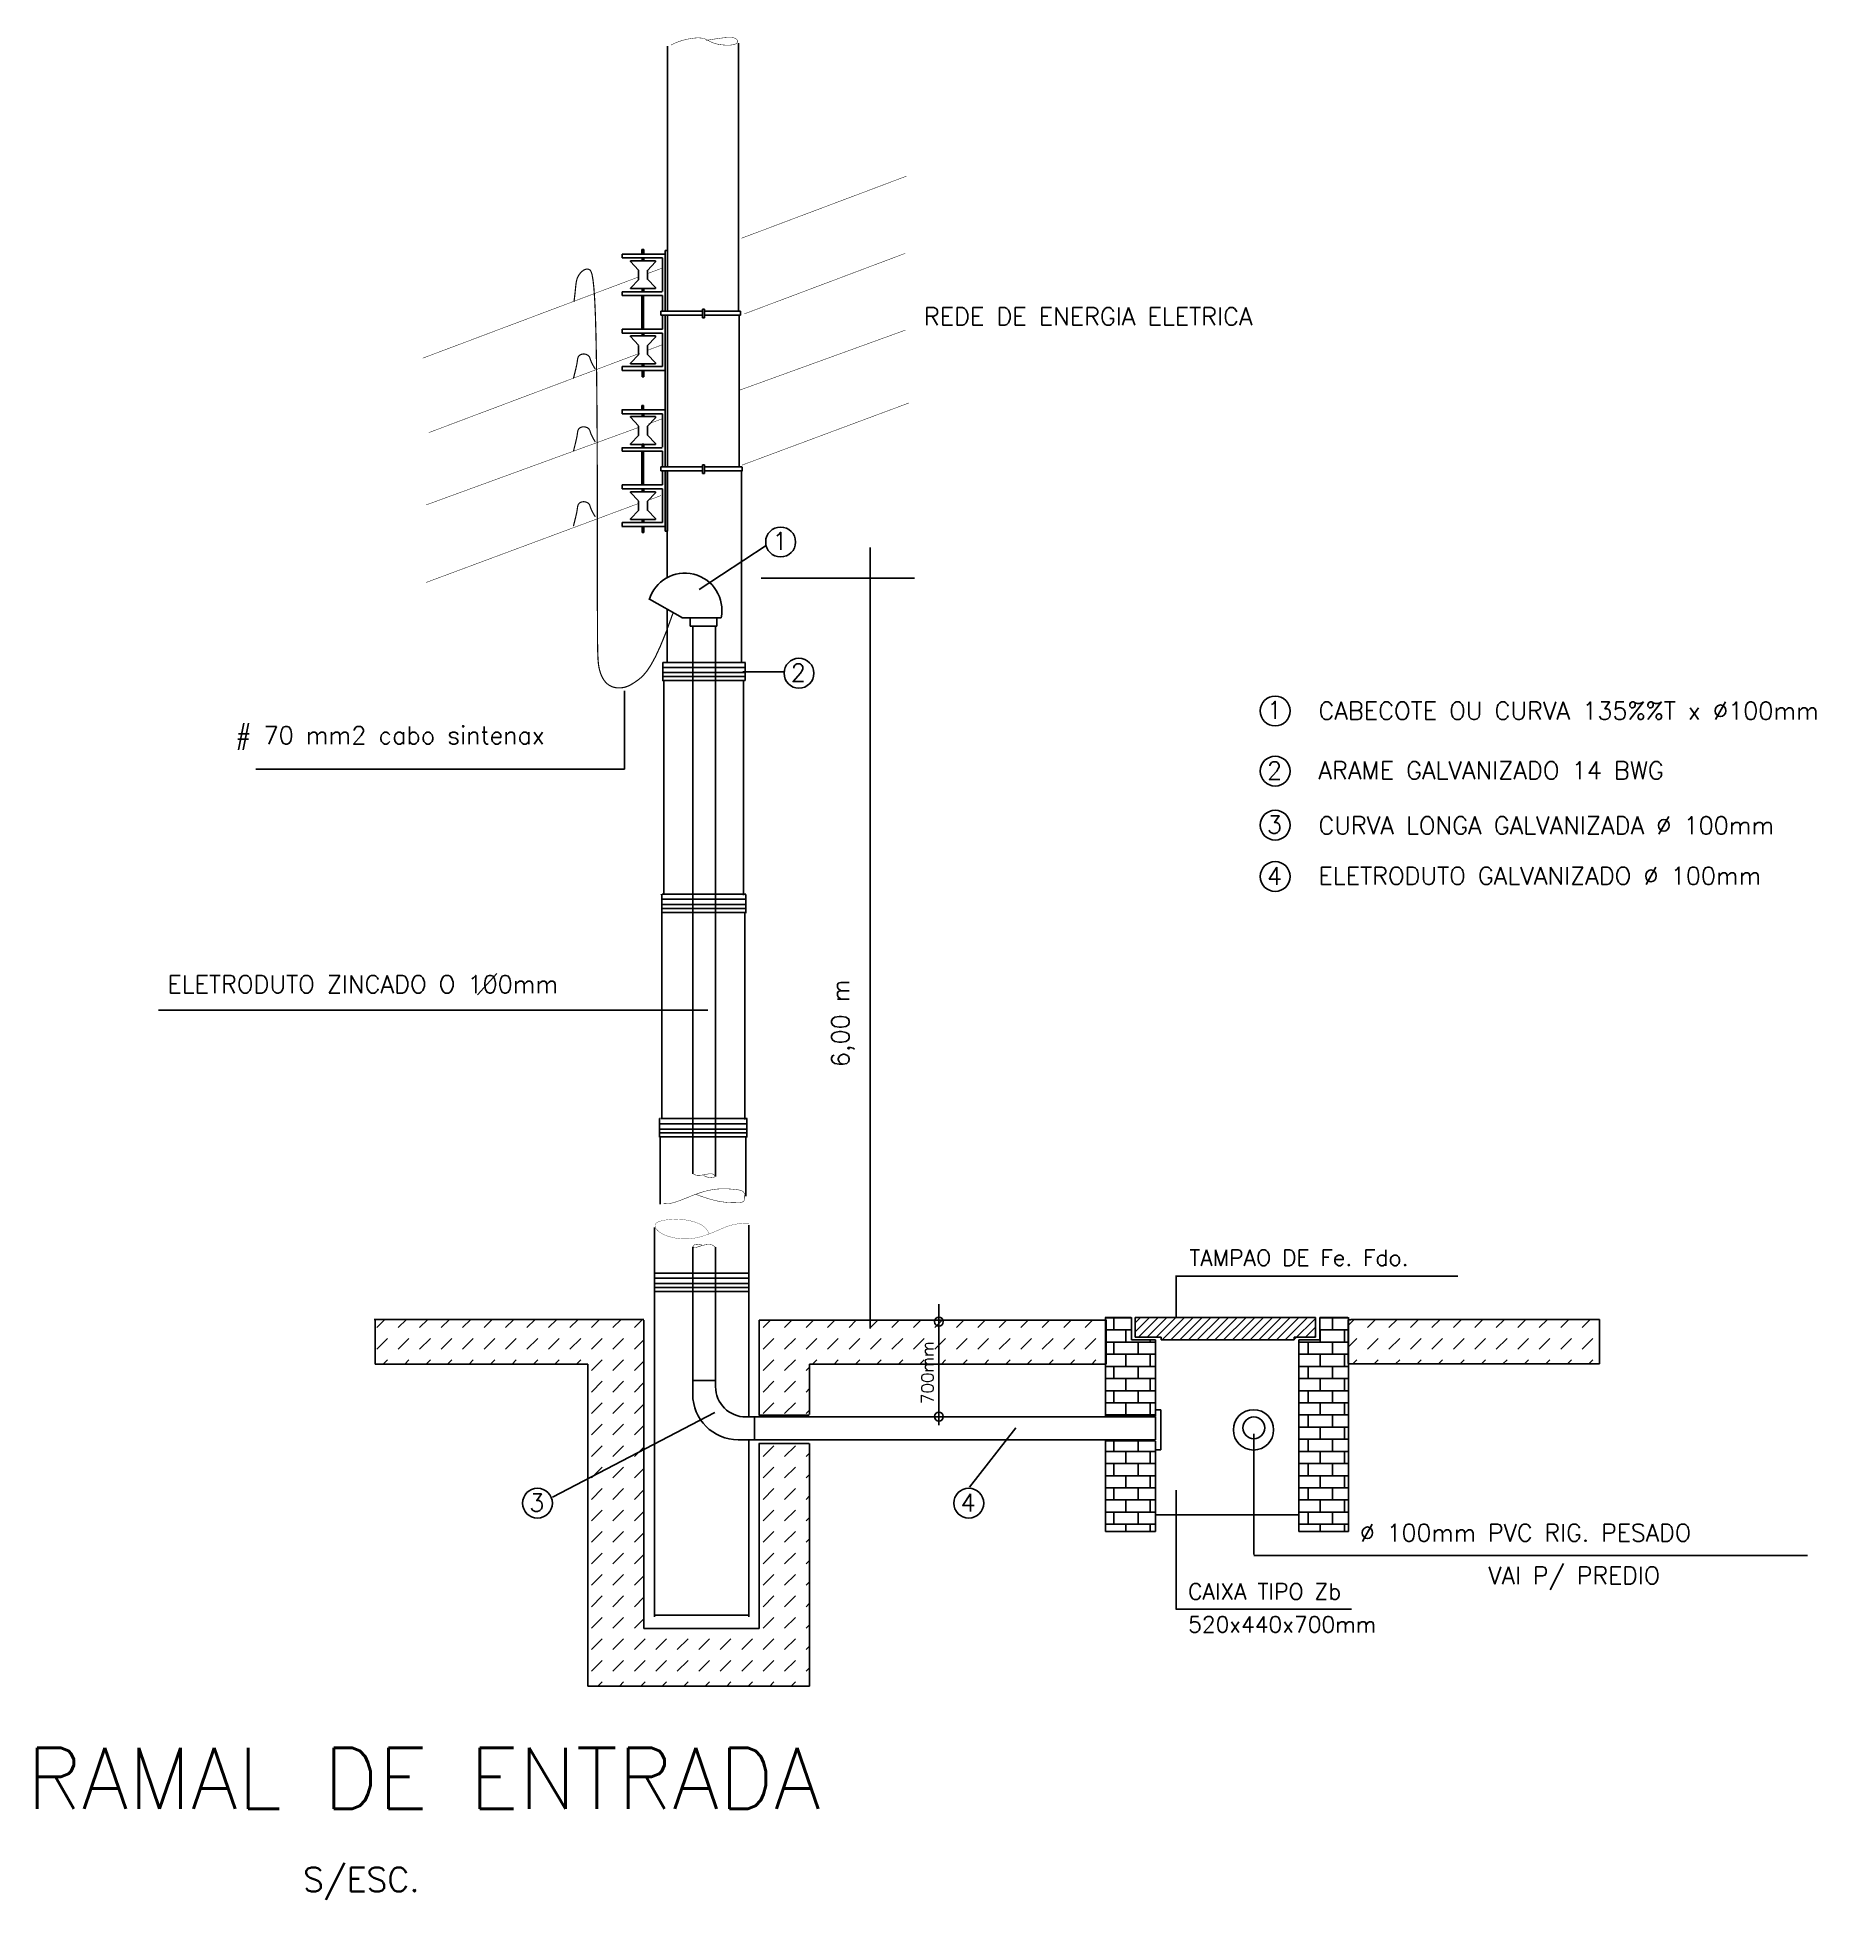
# Model space of a CAD drawing. Extents: x 0.005 to 0.158, y 0.005 to 0.165.
import ezdxf

# ---------------------------------------------------------------- set-up
doc = ezdxf.new("R2010")
doc.units = 0
doc.header["$LTSCALE"] = 100
doc.header["$MEASUREMENT"] = 0
doc.layers.get('0').update_dxf_attribs({"linetype": 'CONTINUOUS'})
doc.layers.add('ENTRADA', color=7, linetype='CONTINUOUS')
doc.styles.add('ROMANS', font='ROMANS', dxfattribs={"height": 100})

msp = doc.modelspace()

# ---------------------------------------------------------------- texts
at = {"layer": 'ENTRADA', "style": 'ROMANS'}
for s, height, p in [('REDE DE ENERGIA ELETRICA', 0.00151008, (0.08114409474728745, 0.1401727797428975)), ('1', 0.00151008, (0.06817790019795211, 0.1209329287348737)), ('2', 0.00151008, (0.06974956056637893, 0.1096608358921003)), ('1', 0.00151008, (0.1105264751913637, 0.1064623385673258)), ('CABECOTE OU CURVA 135%%T x %%C100mm', 0.00151008, (0.1149347909858989, 0.1064048770558657)), ('# 70 mm2 cabo sintenax', 0.00151008, (0.02221155723418633, 0.1043106625502332)), ('2', 0.00151008, (0.1105264751913637, 0.1012811098462407)), ('ARAME GALVANIZADO 14 BWG', 0.00151008, (0.1149347909858989, 0.1013004273545448)), ('3', 0.00151008, (0.1105264751913637, 0.09665550044246629)), ('CURVA LONGA GALVANIZADA %%C 100mm', 0.00151008, (0.1149347909858989, 0.0965886263657012)), ('4', 0.00151008, (0.1105264751913637, 0.09225015978699957)), ('ELETRODUTO GALVANIZADO %%C 100mm', 0.00151008, (0.1149347909858989, 0.0922694757264253)), ('ELETRODUTO ZINCADO O 100mm', 0.00151008, (0.01636643405618088, 0.08299034575429687)), ('TAMPAO DE Fe. Fdo.', 0.0013728, (0.1038770187733462, 0.05963674691429333)), ('3', 0.00151008, (0.0473534026696143, 0.03859117998672446)), ('4', 0.00151008, (0.0842874165982721, 0.03859117998672446)), ('%%c 100mm PVC RIG. PESADO', 0.0014872, (0.1184870645602132, 0.03602502013109188)), ('VAI P/ PREDIO', 0.0014872, (0.1294768776460842, 0.03237021451241162)), ('CAIXA TIPO Zb', 0.0013728, (0.103776671153355, 0.03105745083757938)), ('520x440x700mm', 0.0013728, (0.103776671153355, 0.02823632935360365)), ('RAMAL DE ENTRADA', 0.005200000000000001, (0.004331517607170099, 0.01313968796239351)), ('S/ESC.', 0.00208, (0.02798169798552408, 0.006034799685039616))]:
    msp.add_text(s, height=height, dxfattribs=at).set_placement(p)
for s, height, p in [('6,00 m', 0.00151008, (0.07475061754576018, 0.07664062113690306)), ('700mm', 0.00104832, (0.08198265375085612, 0.04779592409249744))]:
    msp.add_text(s, height=height, rotation=90, dxfattribs=at).set_placement(p)

# ---------------------------------------------------------------- blocks, each defined once
blk = doc.blocks.new('*X3')
at = {"color": 0}
for p, q in [((28863.20347311237, 3548.780706633971), (28903.58467520117, 3589.161908722773)), ((28991.37802864845, 3535.533905932746), (29045.00603143848, 3589.161908722774)), ((29132.79938488576, 3535.533905932744), (29186.42738767578, 3589.161908722767)), ((29274.22074112307, 3535.533905932744), (29327.8487439131, 3589.161908722772)), ((29415.64209736038, 3535.533905932744), (29469.2701001504, 3589.161908722767)), ((29557.06345359769, 3535.533905932744), (29610.69145638772, 3589.161908722772)), ((29698.484809835, 3535.533905932744), (29752.11281262502, 3589.161908722767)), ((29839.90616607231, 3535.533905932744), (29893.53416886234, 3589.161908722772)), ((29981.32752230962, 3535.533905932744), (30034.95552509964, 3589.161908722767)), ((30122.74887854693, 3535.533905932744), (30176.37688133695, 3589.161908722767)), ((30264.17023478424, 3535.533905932744), (30317.79823757427, 3589.161908722772)), ((30405.59159102155, 3535.533905932744), (30459.21959381157, 3589.161908722767)), ((28863.20347311237, 3407.359350396661), (28920.6673505298, 3464.823227814091)), ((28991.37802864845, 3394.112549695435), (29062.08870676711, 3464.823227814089)), ((29132.79938488576, 3394.112549695435), (29203.51006300442, 3464.823227814089)), ((29274.22074112307, 3394.112549695435), (29344.93141924173, 3464.823227814089)), ((29415.64209736038, 3394.112549695435), (29486.35277547904, 3464.823227814089)), ((29557.06345359769, 3394.112549695435), (29627.77413171635, 3464.823227814089)), ((29698.484809835, 3394.112549695435), (29769.19548795366, 3464.823227814089)), ((29839.90616607231, 3394.112549695435), (29910.61684419096, 3464.823227814089)), ((29981.32752230962, 3394.112549695435), (30052.03820042828, 3464.823227814089)), ((30122.74887854693, 3394.112549695435), (30193.45955666558, 3464.823227814089)), ((30264.17023478424, 3394.112549695435), (30334.88091290289, 3464.823227814089)), ((30405.59159102155, 3394.112549695435), (30476.3022691402, 3464.823227814089)), ((28894.09745845851, 3296.831979505496), (28920.66735052979, 3323.40187157678)), ((29035.51881469582, 3296.831979505496), (29062.08870676711, 3323.40187157678)), ((29176.94017093313, 3296.831979505496), (29203.51006300441, 3323.40187157678)), ((29318.36152717044, 3296.831979505496), (29344.93141924173, 3323.40187157678)), ((29459.78288340775, 3296.831979505496), (29486.35277547903, 3323.40187157678)), ((29601.20423964506, 3296.831979505496), (29627.77413171635, 3323.40187157678)), ((29742.62559588237, 3296.831979505496), (29769.19548795365, 3323.40187157678)), ((29884.04695211968, 3296.831979505496), (29910.61684419096, 3323.40187157678)), ((30025.46830835699, 3296.831979505496), (30052.03820042827, 3323.40187157678)), ((30166.8896645943, 3296.831979505496), (30193.45955666558, 3323.40187157678)), ((30308.31102083161, 3296.831979505496), (30334.88091290289, 3323.40187157678)), ((30449.73237706892, 3296.831979505496), (30476.3022691402, 3323.40187157678))]:
    blk.add_line(p, q, dxfattribs=at)
blk = doc.blocks.new('*X4')
at = {"color": 0}
for p, q in [((28558.07993604896, 3600), (28746.25463761462, 3600)), ((28560, 3599.999999999999), (28560, 3601.553061902322)), ((28640, 3519.999999999999), (28640, 3599.999999999999)), ((28720, 3599.999999999999), (28720, 3601.553061902322)), ((28418.65463761462, 3440), (28746.25463761462, 3440)), ((28480, 3359.999999999999), (28480, 3439.999999999999)), ((28558.07993604895, 3520), (28746.25463761462, 3520)), ((28560, 3439.999999999999), (28560, 3519.999999999999)), ((28640, 3359.999999999999), (28640, 3439.999999999999)), ((28720, 3439.999999999999), (28720, 3519.999999999999)), ((28418.65463761462, 3360), (28746.25463761462, 3360)), ((28560, 3279.999999999999), (28560, 3359.999999999999)), ((28720, 3279.999999999999), (28720, 3359.999999999999)), ((28418.65463761462, 3280), (28746.25463761462, 3280)), ((28418.65463761462, 3200), (28746.25463761462, 3200)), ((28480, 3199.999999999999), (28480, 3279.999999999999)), ((28560, 3119.999999999999), (28560, 3199.999999999999)), ((28640, 3199.999999999999), (28640, 3279.999999999999)), ((28720, 3119.999999999999), (28720, 3199.999999999999)), ((28418.65463761462, 3120), (28746.25463761462, 3120)), ((28480, 3039.999999999999), (28480, 3119.999999999999)), ((28640, 3039.999999999999), (28640, 3119.999999999999)), ((28418.65463761462, 3040), (28746.25463761462, 3040)), ((28418.65463761462, 2960), (28746.25463761462, 2960)), ((28480, 2879.999999999999), (28480, 2959.999999999999)), ((28560, 2959.999999999999), (28560, 3039.999999999999)), ((28640, 2879.999999999999), (28640, 2959.999999999999)), ((28720, 2959.999999999999), (28720, 3039.999999999999)), ((28418.65463761462, 2880), (28746.25463761462, 2880)), ((28560, 2799.999999999999), (28560, 2879.999999999999)), ((28720, 2799.999999999999), (28720, 2879.999999999999)), ((28418.65463761462, 2800), (28746.25463761462, 2800)), ((28418.65463761462, 2720), (28746.25463761462, 2720)), ((28480, 2719.999999999999), (28480, 2799.999999999999)), ((28560, 2639.999999999999), (28560, 2719.999999999999)), ((28640, 2719.999999999999), (28640, 2799.999999999999)), ((28720, 2639.999999999999), (28720, 2719.999999999999)), ((28418.65463761462, 2640), (28746.25463761462, 2640)), ((28480, 2559.999999999999), (28480, 2639.999999999999)), ((28640, 2559.999999999999), (28640, 2639.999999999999)), ((28418.65463761462, 2560), (28746.25463761462, 2560)), ((28418.65463761462, 2480), (28746.25463761462, 2480)), ((28480, 2399.999999999999), (28480, 2479.999999999999)), ((28560, 2479.999999999999), (28560, 2559.999999999999)), ((28640, 2399.999999999999), (28640, 2479.999999999999)), ((28720, 2479.999999999999), (28720, 2559.999999999999)), ((28418.65463761462, 2400), (28746.25463761462, 2400)), ((28560, 2319.999999999999), (28560, 2399.999999999999)), ((28720, 2319.999999999999), (28720, 2399.999999999999)), ((28418.63942981379, 2240), (28746.25463761462, 2240)), ((28418.65463761462, 2320), (28746.25463761462, 2320)), ((28480, 2239.999999999999), (28480, 2319.999999999999)), ((28560, 2192.015809608091), (28560, 2239.999999999999)), ((28640, 2239.999999999999), (28640, 2319.999999999999)), ((28720, 2192.015809608091), (28720, 2239.999999999999))]:
    blk.add_line(p, q, dxfattribs=at)
blk = doc.blocks.new('*X2')
at = {"color": 0}
for p, q in [((25455.84412271572, 3535.533905932742), (25503.82323798463, 3583.513021201658)), ((25597.26547895302, 3535.533905932742), (25645.24459422194, 3583.513021201658)), ((25738.68683519034, 3535.533905932747), (25786.66595045926, 3583.513021201663)), ((25880.10819142764, 3535.533905932742), (25928.08730669656, 3583.513021201658)), ((26021.52954766496, 3535.533905932742), (26069.50866293387, 3583.513021201658)), ((26162.95090390226, 3535.533905932742), (26210.93001917118, 3583.513021201658)), ((26304.37226013957, 3535.533905932742), (26352.35137540849, 3583.513021201658)), ((26445.79361637688, 3535.533905932742), (26493.7727316458, 3583.513021201658)), ((26587.21497261419, 3535.533905932742), (26635.19408788311, 3583.513021201658)), ((26728.6363288515, 3535.533905932742), (26776.61544412042, 3583.513021201658)), ((26870.05768508881, 3535.533905932742), (26918.03680035773, 3583.513021201658)), ((27011.47904132612, 3535.533905932742), (27059.45815659504, 3583.513021201658)), ((25314.4227664784, 3394.112549695432), (25385.13344459706, 3464.823227814087)), ((25455.84412271571, 3394.112549695432), (25526.55480083437, 3464.823227814087)), ((25597.26547895303, 3394.112549695437), (25667.97615707168, 3464.823227814092)), ((25738.68683519033, 3394.112549695432), (25809.39751330899, 3464.823227814087)), ((25880.10819142764, 3394.112549695432), (25950.8188695463, 3464.823227814087)), ((26021.52954766495, 3394.112549695432), (26092.24022578361, 3464.823227814087)), ((26162.95090390226, 3394.112549695432), (26233.66158202092, 3464.823227814087)), ((26304.37226013957, 3394.112549695432), (26375.08293825823, 3464.823227814087)), ((26445.79361637688, 3394.112549695432), (26516.50429449554, 3464.823227814087)), ((26587.21497261419, 3394.112549695432), (26657.92565073285, 3464.823227814087)), ((26728.6363288515, 3394.112549695432), (26799.34700697015, 3464.823227814087)), ((26870.05768508881, 3394.112549695432), (26940.76836320747, 3464.823227814087)), ((27011.47904132612, 3394.112549695432), (27082.18971944477, 3464.823227814087)), ((25215.72997440819, 3295.41975762522), (25243.71208835975, 3323.401871576777)), ((25357.1513306455, 3295.41975762522), (25385.13344459706, 3323.401871576777)), ((25498.57268688281, 3295.41975762522), (25526.55480083437, 3323.401871576782)), ((25639.99404312012, 3295.41975762522), (25667.97615707168, 3323.401871576777)), ((25781.41539935743, 3295.41975762522), (25809.39751330899, 3323.401871576777)), ((25922.83675559474, 3295.41975762522), (25950.8188695463, 3323.401871576777)), ((26064.25811183205, 3295.41975762522), (26092.24022578361, 3323.401871576777)), ((26205.67946806936, 3295.41975762522), (26233.66158202092, 3323.401871576777)), ((26347.10082430667, 3295.41975762522), (26375.08293825823, 3323.401871576777)), ((26488.52218054398, 3295.41975762522), (26516.50429449553, 3323.401871576777)), ((26629.94353678128, 3295.41975762522), (26657.92565073284, 3323.401871576777)), ((26771.3648930186, 3295.41975762522), (26799.34700697015, 3323.401871576777)), ((26912.7862492559, 3295.41975762522), (26940.76836320746, 3323.401871576777)), ((27054.20760549321, 3295.41975762522), (27082.18971944477, 3323.401871576777))]:
    blk.add_line(p, q, dxfattribs=at)
blk = doc.blocks.new('*X1')
at = {"color": 0}
for p, q in [((24890.15869776648, 3535.533905932743), (24938.1378130354, 3583.51302120166)), ((25031.58005400379, 3535.533905932744), (25079.55916927271, 3583.513021201661)), ((25173.0014102411, 3535.533905932744), (25220.98052551002, 3583.513021201661)), ((25314.42276647841, 3535.533905932744), (25362.40188174733, 3583.513021201661)), ((25455.84412271572, 3535.533905932742), (25503.82323798463, 3583.513021201658)), ((25597.26547895302, 3535.533905932742), (25645.24459422194, 3583.513021201658)), ((25738.68683519034, 3535.533905932747), (25786.66595045926, 3583.513021201663)), ((25880.10819142764, 3535.533905932742), (25928.08730669656, 3583.513021201658)), ((26021.52954766496, 3535.533905932742), (26069.50866293387, 3583.513021201658)), ((26162.95090390226, 3535.533905932742), (26210.93001917118, 3583.513021201658)), ((26304.37226013957, 3535.533905932742), (26352.35137540849, 3583.513021201658)), ((26445.79361637688, 3535.533905932742), (26493.7727316458, 3583.513021201658)), ((26587.21497261419, 3535.533905932742), (26635.19408788311, 3583.513021201658)), ((26728.6363288515, 3535.533905932742), (26776.61544412042, 3583.513021201658)), ((26870.05768508881, 3535.533905932742), (26918.03680035773, 3583.513021201658)), ((27011.47904132612, 3535.533905932742), (27059.45815659504, 3583.513021201658)), ((24890.15869776648, 3394.112549695434), (24960.86937588513, 3464.823227814089)), ((25031.58005400379, 3394.112549695434), (25102.29073212244, 3464.823227814089)), ((25173.0014102411, 3394.112549695435), (25243.71208835976, 3464.823227814089)), ((25314.4227664784, 3394.112549695432), (25385.13344459706, 3464.823227814087)), ((25455.84412271571, 3394.112549695432), (25526.55480083437, 3464.823227814087)), ((25597.26547895303, 3394.112549695437), (25667.97615707168, 3464.823227814092)), ((25738.68683519033, 3394.112549695432), (25809.39751330899, 3464.823227814087)), ((25880.10819142764, 3394.112549695432), (25950.8188695463, 3464.823227814087)), ((26021.52954766495, 3394.112549695432), (26092.24022578361, 3464.823227814087)), ((26162.95090390226, 3394.112549695432), (26233.66158202092, 3464.823227814087)), ((26304.37226013957, 3394.112549695432), (26375.08293825823, 3464.823227814087)), ((26445.79361637688, 3394.112549695432), (26516.50429449554, 3464.823227814087)), ((26587.21497261419, 3394.112549695432), (26657.92565073285, 3464.823227814087)), ((26728.6363288515, 3394.112549695432), (26799.34700697015, 3464.823227814087)), ((26870.05768508881, 3394.112549695432), (26940.76836320747, 3464.823227814087)), ((24890.15869776648, 3252.691193458124), (24960.86937588513, 3323.401871576779)), ((25031.58005400379, 3252.691193458125), (25102.29073212244, 3323.40187157678)), ((25215.72997440819, 3295.41975762522), (25243.71208835975, 3323.401871576777)), ((25357.1513306455, 3295.41975762522), (25385.13344459706, 3323.401871576777)), ((25498.57268688281, 3295.41975762522), (25526.55480083437, 3323.401871576782)), ((25639.99404312012, 3295.41975762522), (25667.97615707168, 3323.401871576777)), ((25781.41539935743, 3295.41975762522), (25809.39751330899, 3323.401871576777)), ((25922.83675559474, 3295.41975762522), (25950.8188695463, 3323.401871576777)), ((26064.25811183205, 3295.41975762522), (26092.24022578361, 3323.401871576777)), ((26205.67946806936, 3295.41975762522), (26233.66158202092, 3323.401871576777)), ((26347.10082430667, 3295.41975762522), (26375.08293825823, 3323.401871576777)), ((26488.52218054398, 3295.41975762522), (26516.50429449553, 3323.401871576777)), ((26629.94353678128, 3295.41975762522), (26657.92565073284, 3323.401871576777)), ((26771.3648930186, 3295.41975762522), (26799.34700697015, 3323.401871576777)), ((25173.0014102411, 3252.691193458124), (25195.465879265, 3275.15566248203)), ((24890.15869776648, 3111.269837220815), (24960.86937588513, 3181.98051533947)), ((25031.58005400379, 3111.269837220815), (25102.29073212244, 3181.98051533947)), ((25173.00141024109, 3111.269837220815), (25195.465879265, 3133.73430624472)), ((24890.15869776647, 2969.848480983505), (24960.86937588513, 3040.55915910216)), ((25031.58005400378, 2969.848480983505), (25102.29073212244, 3040.55915910216)), ((25173.00141024109, 2969.848480983505), (25195.465879265, 2992.31295000741))]:
    blk.add_line(p, q, dxfattribs=at)
blk = doc.blocks.new('*X5')
at = {"color": 0}
for p, q in [((27145.89023823176, 3600), (27315.72785860164, 3600)), ((27200, 3519.999999999999), (27200, 3599.999999999999)), ((27280, 3599.999999999999), (27280, 3601.553061902322)), ((27145.89023823176, 3520), (27315.72785860164, 3520)), ((27145.89023823176, 3440), (27473.49023823176, 3440)), ((27200, 3359.999999999999), (27200, 3439.999999999999)), ((27280, 3439.999999999999), (27280, 3519.999999999999)), ((27360, 3359.999999999999), (27360, 3439.999999999999)), ((27440, 3439.999999999999), (27440, 3454.817283881878)), ((27145.89023823176, 3360), (27473.49023823176, 3360)), ((27280, 3279.999999999999), (27280, 3359.999999999999)), ((27440, 3279.999999999999), (27440, 3359.999999999999)), ((27145.89023823176, 3280), (27473.49023823176, 3280)), ((27145.89023823176, 3200), (27473.49023823176, 3200)), ((27200, 3199.999999999999), (27200, 3279.999999999999)), ((27280, 3119.999999999999), (27280, 3199.999999999999)), ((27360, 3199.999999999999), (27360, 3279.999999999999)), ((27440, 3119.999999999999), (27440, 3199.999999999999)), ((27145.89023823176, 3120), (27473.49023823176, 3120)), ((27200, 3039.999999999999), (27200, 3119.999999999999)), ((27360, 3039.999999999999), (27360, 3119.999999999999)), ((27145.89023823176, 3040), (27473.49023823176, 3040)), ((27145.89023823176, 2960), (27473.49023823176, 2960)), ((27200, 2954.850317047333), (27200, 2959.999999999999)), ((27280, 2959.999999999999), (27280, 3039.999999999999)), ((27360, 2954.850317047333), (27360, 2959.999999999999)), ((27440, 2959.999999999999), (27440, 3039.999999999999)), ((27145.89023823176, 2720), (27473.49023823176, 2720)), ((27200, 2719.999999999999), (27200, 2789.392013217718)), ((27280, 2639.999999999999), (27280, 2719.999999999999)), ((27360, 2719.999999999999), (27360, 2789.392013217718)), ((27440, 2639.999999999999), (27440, 2719.999999999999)), ((27145.89023823176, 2640), (27473.49023823176, 2640)), ((27200, 2559.999999999999), (27200, 2639.999999999999)), ((27360, 2559.999999999999), (27360, 2639.999999999999)), ((27145.89023823176, 2560), (27473.49023823176, 2560)), ((27145.89023823176, 2480), (27473.49023823176, 2480)), ((27200, 2399.999999999999), (27200, 2479.999999999999)), ((27280, 2479.999999999999), (27280, 2559.999999999999)), ((27360, 2399.999999999999), (27360, 2479.999999999999)), ((27440, 2479.999999999999), (27440, 2559.999999999999)), ((27145.89023823176, 2400), (27473.49023823176, 2400)), ((27280, 2319.999999999999), (27280, 2399.999999999999)), ((27440, 2319.999999999999), (27440, 2399.999999999999)), ((27145.89023823176, 2320), (27473.49023823176, 2320)), ((27145.89023823176, 2240), (27473.49023823176, 2240)), ((27200, 2239.999999999999), (27200, 2319.999999999999)), ((27280, 2192.015809608091), (27280, 2239.999999999999)), ((27360, 2239.999999999999), (27360, 2319.999999999999)), ((27440, 2192.015809608091), (27440, 2239.999999999999))]:
    blk.add_line(p, q, dxfattribs=at)
blk = doc.blocks.new('*X0')
at = {"color": 0}
for p, q in [((7296.875036415368, 2576.937271995164), (7339.937764420205, 2620)), ((7296.875036415368, 2603.453776289659), (7313.42126012571, 2620)), ((7307.175819180373, 2560.721550465673), (7366.4542687147, 2620)), ((7333.692323474868, 2560.721550465673), (7392.970773009196, 2620)), ((7360.208827769364, 2560.721550465673), (7419.487277303691, 2620)), ((7378.39417983193, 2552.390398233743), (7446.003781598187, 2620)), ((7404.910684126426, 2552.390398233743), (7472.520285892682, 2620)), ((7431.427188420921, 2552.390398233743), (7499.036790187178, 2620)), ((7457.943692715417, 2552.390398233743), (7525.553294481674, 2620)), ((7484.460197009912, 2552.390398233743), (7552.06979877617, 2620)), ((7510.976701304407, 2552.390398233743), (7578.586303070665, 2620)), ((7537.493205598904, 2552.390398233743), (7605.102807365161, 2620)), ((7564.009709893399, 2552.390398233743), (7631.619311659656, 2620)), ((7590.526214187895, 2552.390398233743), (7658.135815954151, 2620)), ((7617.04271848239, 2552.390398233743), (7684.652320248647, 2620)), ((7643.559222776886, 2552.390398233743), (7711.168824543142, 2620)), ((7670.075727071381, 2552.390398233743), (7737.685328837638, 2620)), ((7696.592231365877, 2552.390398233743), (7764.201833132133, 2620)), ((7723.108735660372, 2552.390398233743), (7790.718337426629, 2620)), ((7749.625239954868, 2552.390398233743), (7817.234841721124, 2620)), ((7776.141744249363, 2552.390398233743), (7840.856212906725, 2617.104866891105)), ((7810.989400775788, 2560.721550465673), (7840.856212906725, 2590.58836259661)), ((7837.505905070283, 2560.721550465673), (7840.856212906725, 2564.071858302114))]:
    blk.add_line(p, q, dxfattribs=at)

# ---------------------------------------------------------------- linework, layer by layer
at = {"layer": 'ENTRADA'}
for p, q in [((0.06528317569518549, 0.1413901514524696), (0.06528317569518549, 0.1643283065732248)), ((0.05918574088354944, 0.1413743379089283), (0.05918574088354944, 0.1640659190798033)), ((0.0552979463009251, 0.1462704768300682), (0.05899661775856657, 0.1462704768300682)), ((0.05529845345790818, 0.1459375364447624), (0.05529845345790818, 0.146264674322083)), ((0.05875708334315277, 0.1459367907500564), (0.05529845345790818, 0.1459367907500564)), ((0.05529845345790818, 0.1459367907500564), (0.05562108683534461, 0.1459367907500564)), ((0.05671731873917452, 0.1448995113150886), (0.05601079599273362, 0.1456279507920044)), ((0.05601206280516635, 0.1456850912973096), (0.05817331982598262, 0.1456850912973096)), ((0.05601206280516635, 0.1456269145819533), (0.05601206280516635, 0.1456844001722857)), ((0.05698791255781543, 0.1466555516799417), (0.0571599274280743, 0.1466555516799417)), ((0.05698791255781543, 0.1462746125298509), (0.05698791255781543, 0.1466555516799417)), ((0.05700091735434398, 0.1462746125298509), (0.05698791255781543, 0.1462746125298509)), ((0.05700197707483312, 0.1466435944848854), (0.05714728204111452, 0.1466435944848854)), ((0.05700197707483312, 0.1462704768300682), (0.05700197707483312, 0.1466435944848854)), ((0.05701916397811146, 0.1459279375922051), (0.05701916397811146, 0.1456785484606371)), ((0.05715986474115198, 0.1462746125298509), (0.0571468599673608, 0.1462746125298509)), ((0.05714728204111452, 0.1466435944848854), (0.05714728204111452, 0.1462704768300682)), ((0.05715986474115198, 0.1462746125298509), (0.05715986474115198, 0.1466555516799417)), ((0.05716343346193753, 0.1459279375922051), (0.05716343346193753, 0.1456785484606371)), ((0.05817331982598262, 0.1455979797583495), (0.05747442567098915, 0.1448734133873586)), ((0.05817331982598262, 0.1455979797583495), (0.05817331982598262, 0.1456850912973096)), ((0.05875708334315277, 0.1430579775160368), (0.05875708334315277, 0.1459367907500564)), ((0.05899728394069825, 0.1430739315992469), (0.05899728394069825, 0.1465724263880475)), ((0.05899728394069825, 0.1465724263880475), (0.05918311110235663, 0.1465724263880475)), ((0.05918311110235663, 0.1465724263880475), (0.05918311110235663, 0.1413912424595765)), ((0.05672707823123346, 0.1440986139414235), (0.05601561911134922, 0.143361021059718)), ((0.05672269810474972, 0.1440902083913898), (0.05672269810474972, 0.1448824828457873)), ((0.05817331982598262, 0.1433983442211684), (0.05748428307015274, 0.1441087553075704)), ((0.05749002150423621, 0.1440902083913898), (0.05749002150423621, 0.1448824828457873)), ((0.0552979463009251, 0.1430272232937568), (0.05874563648831099, 0.1430272232937568)), ((0.05529845345790818, 0.1427229842875022), (0.05529845345790818, 0.1430501221420855)), ((0.05875708334315277, 0.1427229842875022), (0.05529845345790818, 0.1427229842875022)), ((0.05601561911134922, 0.143361021059718), (0.05601561911134922, 0.1433117126452998)), ((0.05601561911134922, 0.1433117126452998), (0.05817331982598262, 0.1433117126452998)), ((0.05700197707483312, 0.1427115083515673), (0.05700197707483312, 0.1398413724928105)), ((0.05701916397811146, 0.143331033314098), (0.05701916397811146, 0.1430503246183434)), ((0.05701916397811146, 0.1433287368627134), (0.05716343346193753, 0.1433287368627134)), ((0.05701916397811146, 0.1433065807304956), (0.05701916397811146, 0.1430461076324718)), ((0.05714728204111452, 0.1398413724928105), (0.05714728204111452, 0.1427115083515673)), ((0.05716343346193753, 0.143331033314098), (0.05716343346193753, 0.1430462737971538)), ((0.05716343346193753, 0.1433065807304956), (0.05716343346193753, 0.1430461076324718)), ((0.05817331982598262, 0.1433983442211684), (0.05817331982598262, 0.1433117126452998)), ((0.05875708334315277, 0.1413912424595765), (0.05875708334315277, 0.1427229842875022)), ((0.05900228472910385, 0.1430501221420855), (0.05900228472910385, 0.1413912424595765)), ((0.05862807317953411, 0.1410423220931989), (0.05862807317953411, 0.1413911408917556)), ((0.05862807317953411, 0.1413911408917556), (0.06220474710971757, 0.1413911408917556)), ((0.06219889701242209, 0.1410423220931989), (0.05862807317953411, 0.1410423220931989)), ((0.05875708334315277, 0.1398441710534826), (0.05875708334315277, 0.1410438094126221)), ((0.05900228472910385, 0.141036924310356), (0.05900228472910385, 0.1280508264017044)), ((0.05918311110235663, 0.1410453982771287), (0.05918311110235663, 0.1280508264017044)), ((0.05924641459387203, 0.1410412515042481), (0.05924641848196188, 0.1410415839472989)), ((0.0621981657559445, 0.1415586034909211), (0.06234880600004544, 0.1415586034909211)), ((0.0621981657559445, 0.1408658559057585), (0.0621981657559445, 0.1415586034909211)), ((0.0621981657559445, 0.1408054788271329), (0.0621981657559445, 0.1410766460594459)), ((0.06234880600004544, 0.1408054788271329), (0.0621981657559445, 0.1408054788271329)), ((0.06234588092866034, 0.1413911408917556), (0.06543490019339515, 0.1413911408917556)), ((0.06543490019339515, 0.1410423220931989), (0.06234588092866034, 0.1410423220931989)), ((0.06234880600004544, 0.1415586034909211), (0.06234880600004544, 0.1408054788271329)), ((0.06532930942739767, 0.1280300845564852), (0.06532930942739767, 0.1410313652286277)), ((0.06543529020746064, 0.1410395246693952), (0.06543529020746064, 0.1413893159224244)), ((0.05529845345790818, 0.1398441710534826), (0.05875708334315277, 0.1398441710534826)), ((0.05529845345790818, 0.1395076863900613), (0.05529845345790818, 0.1398441710534826)), ((0.05875708334315277, 0.1395076863900613), (0.05529845345790818, 0.1395076863900613)), ((0.05529845345790818, 0.1395076863900613), (0.05562108683534461, 0.1395076863900613)), ((0.05671731873917452, 0.1384704069778309), (0.05601079599273362, 0.1391988464547467)), ((0.05601206280516635, 0.1392559869373144), (0.05817331982598262, 0.1392559869373144)), ((0.05601206280516635, 0.1391978102219582), (0.05601206280516635, 0.1392552958350279)), ((0.05701916397811146, 0.13949883323221), (0.05701916397811146, 0.139249444100642)), ((0.05716343346193753, 0.13949883323221), (0.05716343346193753, 0.139249444100642)), ((0.05817331982598262, 0.1391688753983544), (0.05747442567098915, 0.1384443090501009)), ((0.05817331982598262, 0.1391688753983544), (0.05817331982598262, 0.1392559869373144)), ((0.05875708334315277, 0.136628873178779), (0.05875708334315277, 0.1395076863900613)), ((0.05672707823123346, 0.1376695095814284), (0.05601561911134922, 0.1369319167224603)), ((0.05672269810474972, 0.137661104054132), (0.05672269810474972, 0.1384533784857922)), ((0.05817331982598262, 0.1369692398839106), (0.05748428307015274, 0.1376796509703127)), ((0.05749002150423621, 0.137661104054132), (0.05749002150423621, 0.1384533784857922)), ((0.05529845345790818, 0.136628873178779), (0.05875708334315277, 0.136628873178779)), ((0.05529845345790818, 0.1363017353014584), (0.05529845345790818, 0.136628873178779)), ((0.05901519007238676, 0.1363017353014584), (0.05529845345790818, 0.1363017353014584)), ((0.05601561911134922, 0.1369319167224603), (0.05601561911134922, 0.1368826083080421)), ((0.05601561911134922, 0.1368826083080421), (0.05817331982598262, 0.1368826083080421)), ((0.05701916397811146, 0.1368774763705005), (0.05701916397811146, 0.1366170032724767)), ((0.05701916397811146, 0.1362983393846662), (0.05701916397811146, 0.1357635382646549)), ((0.05701916397811146, 0.1357635382646549), (0.05716343346193753, 0.1357635382646549)), ((0.05716343346193753, 0.1368774763705005), (0.05716343346193753, 0.1366170032724767)), ((0.05716343346193753, 0.1362983393846662), (0.05716343346193753, 0.1357635382646549)), ((0.05817331982598262, 0.1369692398839106), (0.05817331982598262, 0.1368826083080421)), ((0.05527152720787853, 0.1329243450527429), (0.05899661775856657, 0.1329243450527429)), ((0.05529845345790818, 0.1326009717786292), (0.05529845345790818, 0.1329281096559498)), ((0.05875708334315277, 0.1326002260839232), (0.05529845345790818, 0.1326002260839232)), ((0.05529845345790818, 0.1326002260839232), (0.05562108683534461, 0.1326002260839232)), ((0.05700197707483312, 0.132933912163935), (0.05700197707483312, 0.1333070298187522)), ((0.05700197707483312, 0.1333070298187522), (0.05714728204111452, 0.1333070298187522)), ((0.05701916397811146, 0.1325913729260719), (0.05701916397811146, 0.1323419837945039)), ((0.05714728204111452, 0.1333070298187522), (0.05714728204111452, 0.132933912163935)), ((0.05716343346193753, 0.1325913729260719), (0.05716343346193753, 0.1323419837945039)), ((0.05875708334315277, 0.1297214128499036), (0.05875708334315277, 0.1326002260839232)), ((0.05899728394069825, 0.13287945812408), (0.05899728394069825, 0.1333260417823112)), ((0.05671731873917452, 0.1315629466489554), (0.05601079599273362, 0.1322913861258712)), ((0.05601206280516635, 0.1323485266311764), (0.05817331982598262, 0.1323485266311764)), ((0.05601206280516635, 0.1322903498930827), (0.05601206280516635, 0.1323478355061525)), ((0.05672269810474972, 0.1307536437252566), (0.05672269810474972, 0.1315459181796541)), ((0.05817331982598262, 0.1322614150922163), (0.05747442567098915, 0.1315368487212254)), ((0.05749002150423621, 0.1307536437252566), (0.05749002150423621, 0.1315459181796541)), ((0.05817331982598262, 0.1322614150922163), (0.05817331982598262, 0.1323485266311764)), ((0.0552979463009251, 0.1296906586276236), (0.05874563648831099, 0.1296906586276236)), ((0.05529845345790818, 0.129386419621369), (0.05529845345790818, 0.1297135574759523)), ((0.05875708334315277, 0.129386419621369), (0.05529845345790818, 0.129386419621369)), ((0.05672707823123346, 0.130762049252553), (0.05601561911134922, 0.1300244563935848)), ((0.05601561911134922, 0.1300244563935848), (0.05601561911134922, 0.1299751479791666)), ((0.05601561911134922, 0.1299751479791666), (0.05817331982598262, 0.1299751479791666)), ((0.05700197707483312, 0.1293749436854341), (0.05700197707483312, 0.1265048078266773)), ((0.05701916397811146, 0.1299944686479648), (0.05701916397811146, 0.1297137599522102)), ((0.05701916397811146, 0.1299921721965802), (0.05716343346193753, 0.1299921721965802)), ((0.05701916397811146, 0.1299700160416251), (0.05701916397811146, 0.1297095429663386)), ((0.05714728204111452, 0.1265048078266773), (0.05714728204111452, 0.1293749436854341)), ((0.05716343346193753, 0.1299944686479648), (0.05716343346193753, 0.1297097091310206)), ((0.05716343346193753, 0.1299700160416251), (0.05716343346193753, 0.1297095429663386)), ((0.05817331982598262, 0.1300617795550352), (0.05748428307015274, 0.1307721906414372)), ((0.05817331982598262, 0.1300617795550352), (0.05817331982598262, 0.1299751479791666)), ((0.05875708334315277, 0.1280546777707059), (0.05875708334315277, 0.129386419621369)), ((0.05862807317953411, 0.1277057574270657), (0.05862807317953411, 0.1280545762256224)), ((0.05862807317953411, 0.1280525044194292), (0.06220474710971757, 0.1280525044194292)), ((0.06219889701242209, 0.1277036856208724), (0.05862807317953411, 0.1277036856208724)), ((0.05875708334315277, 0.1265076063873494), (0.05875708334315277, 0.1277019251119782)), ((0.05900228472910385, 0.1277019251119782), (0.05900228472910385, 0.1225544074031859)), ((0.05915848123549949, 0.1276556851735222), (0.05915848123549949, 0.118535909905404)), ((0.05918311110235663, 0.1276977214729413), (0.05918311110235663, 0.1225539233701056)), ((0.0621981657559445, 0.1275272194106947), (0.0621981657559445, 0.1282199669958572)), ((0.0621981657559445, 0.1282199669958572), (0.06234880600004544, 0.1282199669958572)), ((0.0621981657559445, 0.1274668423320691), (0.0621981657559445, 0.1277380095871194)), ((0.06234588092866034, 0.1280525044194292), (0.06557357096426131, 0.1280525044194292)), ((0.0655482224374282, 0.1277036856208724), (0.06234588092866034, 0.1277036856208724)), ((0.06234880600004544, 0.1282199669958572), (0.06234880600004544, 0.1274668423320691)), ((0.06552287388785771, 0.1112503364538497), (0.06552287388785771, 0.1276989053167199)), ((0.06557357096426131, 0.1276805064662767), (0.06557357096426131, 0.1280300845564852)), ((0.05529845345790818, 0.1265076063873494), (0.05875708334315277, 0.1265076063873494)), ((0.05529845345790818, 0.1261711217239281), (0.05529845345790818, 0.1265076063873494)), ((0.05875708334315277, 0.1261711217239281), (0.05529845345790818, 0.1261711217239281)), ((0.05529845345790818, 0.1261711217239281), (0.05562108683534461, 0.1261711217239281)), ((0.05701916397811146, 0.1261622685660768), (0.05701916397811146, 0.1259128794345088)), ((0.05716343346193753, 0.1261622685660768), (0.05716343346193753, 0.1259128794345088)), ((0.05875708334315277, 0.1232923085126458), (0.05875708334315277, 0.1261711217239281)), ((0.06234880600004544, 0.1274668423320691), (0.0621981657559445, 0.1274668423320691)), ((0.05671731873917452, 0.1251338423116977), (0.05601079599273362, 0.1258622817886135)), ((0.05601206280516635, 0.1259194222711812), (0.05817331982598262, 0.1259194222711812)), ((0.05601206280516635, 0.125861245555825), (0.05601206280516635, 0.1259187311688947)), ((0.05672269810474972, 0.1243245393879988), (0.05672269810474972, 0.125116813819659)), ((0.05817331982598262, 0.1258323107322212), (0.05747442567098915, 0.1251077443839677)), ((0.05749002150423621, 0.1243245393879988), (0.05749002150423621, 0.125116813819659)), ((0.05817331982598262, 0.1258323107322212), (0.05817331982598262, 0.1259194222711812)), ((0.0552750505221411, 0.1229545044225233), (0.05899626953578263, 0.1229545044225233)), ((0.05529845345790818, 0.1232923085126458), (0.05875708334315277, 0.1232923085126458)), ((0.05529845345790818, 0.1229651706353252), (0.05529845345790818, 0.1232923085126458)), ((0.05672707823123346, 0.1243329449152952), (0.05601561911134922, 0.1235953520563271)), ((0.05601561911134922, 0.1235953520563271), (0.05601561911134922, 0.1235460436191715)), ((0.05601561911134922, 0.1235460436191715), (0.05817331982598262, 0.1235460436191715)), ((0.05701916397811146, 0.1235409117043673), (0.05701916397811146, 0.1232804386063435)), ((0.05701916397811146, 0.122961774718533), (0.05701916397811146, 0.1224269735985217)), ((0.05716343346193753, 0.1235409117043673), (0.05716343346193753, 0.1232804386063435)), ((0.05716343346193753, 0.122961774718533), (0.05716343346193753, 0.1224269735985217)), ((0.05817331982598262, 0.1236326752177774), (0.05748428307015274, 0.1243430863041795)), ((0.05817331982598262, 0.1236326752177774), (0.05817331982598262, 0.1235460436191715)), ((0.05701916397811146, 0.1224269735985217), (0.05716343346193753, 0.1224269735985217)), ((0.05900128048779152, 0.1225539233701056), (0.05918311110235663, 0.1225539233701056)), ((0.06046687940397533, 0.1151248623045831), (0.05764040988651686, 0.1167141359246671)), ((0.05915848123549949, 0.1158918266355613), (0.05915848123549949, 0.1112657318344645)), ((0.06042931058800605, 0.1151248623045831), (0.06046687940397533, 0.1151248623045831)), ((0.0637843076219724, 0.1151248623045831), (0.06047600015790522, 0.1151248623045831)), ((0.06114311815963447, 0.1151248623045831), (0.06114311815963447, 0.1144174145792931)), ((0.06340977022318839, 0.1144174145792931), (0.06340977022318839, 0.1151248623045831)), ((0.06114311815963447, 0.1144174145792931), (0.06340977022318839, 0.1144174145792931)), ((0.06135395885848993, 0.1144205561331546), (0.06135395885848993, 0.06750979835032922)), ((0.063303958859251, 0.1144205561331546), (0.063303958859251, 0.06728832249791594)), ((0.06583451136066287, 0.1108801758618938), (0.05877813937331666, 0.1108801758618938)), ((0.05877813937331666, 0.1104357535496092), (0.06583451136066287, 0.1104357535496092)), ((0.06583451136066287, 0.1101001693768922), (0.05877813937331666, 0.1101001693768922)), ((0.05878102940641838, 0.1112837301207037), (0.06586124950445083, 0.1112837301207037)), ((0.05878102940641838, 0.109725779020664), (0.05878102940641838, 0.1112837301207037)), ((0.06583231734111905, 0.1097406920507638), (0.06583231734111905, 0.1112747021352334)), ((0.05877813937331666, 0.1097555153364738), (0.06583451136066287, 0.1097555153364738)), ((0.05886982403353613, 0.1096803657901546), (0.05886982403353613, 0.09141637979155348)), ((0.06570031362116424, 0.1097048333349449), (0.06570031362116424, 0.09137958211340447)), ((0.05865428674951545, 0.09143412169123621), (0.05865428674951545, 0.09145868900759524)), ((0.05870765050985938, 0.08984165110632603), (0.05870765050985938, 0.09143412169123621)), ((0.05872632748378237, 0.0914616422733161), (0.0659076283682225, 0.0914616422733161)), ((0.0659076283682225, 0.09101721996103151), (0.05872632748378237, 0.09101721996103151)), ((0.06589805564090057, 0.08984165110632603), (0.06589805564090057, 0.09143412169123621)), ((0.05870411878277082, 0.08988927552309178), (0.05870411878277082, 0.07220798393063887)), ((0.05872632748378237, 0.0905727976714843), (0.0659076283682225, 0.0905727976714843)), ((0.0659076283682225, 0.09023721347602986), (0.05872632748378237, 0.09023721347602986)), ((0.05872632748378237, 0.08989255945834884), (0.0659076283682225, 0.08989255945834884)), ((0.06580170775123406, 0.08985247784494277), (0.06580170775123406, 0.07217118625248986)), ((0.01559330767122447, 0.0815081736391221), (0.06265554095534753, 0.0815081736391221)), ((0.05851544785855367, 0.07223500726922794), (0.05857494345491432, 0.07223500726922794)), ((0.05851544785855367, 0.07064928897762002), (0.05851544785855367, 0.07223500726922794)), ((0.05856450100054644, 0.07222604053822579), (0.05854713294866087, 0.07222604053822579)), ((0.06602847695376113, 0.07178915309395961), (0.05855649160366738, 0.07178915309395961)), ((0.05860859580479882, 0.07223357538350683), (0.06602847695376113, 0.07223357538350683)), ((0.05861660520167788, 0.07218830362489825), (0.05861660520167788, 0.07220053514629399)), ((0.0659606518183864, 0.07218830362489825), (0.0659606518183864, 0.07220053514629399)), ((0.06599890496090666, 0.07064928897762002), (0.06599890496090666, 0.07223500726922794)), ((0.05855649160366738, 0.07134473078167503), (0.06602847695376113, 0.07134473078167503)), ((0.06602847695376113, 0.0710091465862206), (0.05855649160366738, 0.0710091465862206)), ((0.05855649160366738, 0.07066449256853957), (0.06602847695376113, 0.07066449256853957)), ((0.05857737612586789, 0.07062568313358497), (0.05857737612586789, 0.06490364182809572)), ((0.06590310188130388, 0.07062568313358497), (0.06590310188130388, 0.06560279800851276)), ((0.05807133666166919, 0.02956574307972915), (0.05807133666166919, 0.06291226661687688)), ((0.06616258808662678, 0.04669927106988325), (0.06616258808662678, 0.06311844028914493)), ((0.06135395885848993, 0.06125925763171836), (0.06135395885848993, 0.04863334895617299)), ((0.063303958859251, 0.06121824360434402), (0.063303958859251, 0.04928334897158493)), ((0.05803742910757137, 0.05744066165789263), (0.0661522940163195, 0.05744066165789263)), ((0.05806247500004247, 0.05900974447285989), (0.0661522940163195, 0.05900974447285989)), ((0.0661522940163195, 0.05856532218331267), (0.05806247500004247, 0.05856532218331267)), ((0.05806247500004247, 0.05812089987102809), (0.0661773399087906, 0.05812089987102809)), ((0.0661773399087906, 0.05778531569831102), (0.05806247500004247, 0.05778531569831102)), ((0.1026838218194825, 0.05874315691016818), (0.1268812772195815, 0.05874315691016818)), ((0.1027598674227193, 0.05518153334378439), (0.1027598674227193, 0.05875130996173539)), ((0.08243034474162414, 0.05633814305383567), (0.08243034474162414, 0.04598373222961527)), ((0.03407937686006335, 0.05504101545739104), (0.05715785832762776, 0.05504101545739104)), ((0.03415542246330006, 0.05121601429891598), (0.03415542246330006, 0.05501630337221286)), ((0.05715785832762776, 0.05496122671502235), (0.05715785832762776, 0.02856115088434308)), ((0.06704378581616766, 0.0468465997983003), (0.06704378581616766, 0.05496122671502235)), ((0.06704378581616766, 0.05496122671502235), (0.09667621973221685, 0.05496122671502235)), ((0.0966829636354305, 0.05519574724530685), (0.09889537143408234, 0.05519574724530685)), ((0.09670855292824854, 0.05520775396234967), (0.09670855292824854, 0.04678861157572101)), ((0.09675226533545356, 0.05501630337221286), (0.09675226533545356, 0.05121601429891598)), ((0.09891644199342409, 0.05519574724530685), (0.09891644199342409, 0.05328818213001796)), ((0.09923250024712615, 0.05352472021513677), (0.09923250024712615, 0.05520775396234967)), ((0.114677213809955, 0.05520775396234967), (0.09923250024712615, 0.05520775396234967)), ((0.114677213809955, 0.05520775396234967), (0.114677213809955, 0.05352472021513677)), ((0.1150670189872471, 0.05328818213001796), (0.1150670189872471, 0.05519574724530685)), ((0.1150670189872471, 0.05519574724530685), (0.1174585264834604, 0.05519574724530685)), ((0.1174667616396619, 0.05125054728978284), (0.1174667616396619, 0.05501411860677763)), ((0.1174667616396619, 0.05501411860677763), (0.1176948984266346, 0.05501411860677763)), ((0.117513290115312, 0.05520775396234967), (0.117513290115312, 0.0368717629726234)), ((0.1177202469762051, 0.05503466227310128), (0.1389876653320243, 0.05503466227310128)), ((0.1389876653320243, 0.05503466227310128), (0.1389876653320243, 0.05123437317706703)), ((0.09891644199342409, 0.05328818213001796), (0.1009673529324573, 0.05328818213001796)), ((0.1014659786051197, 0.05352472021513677), (0.09923250024712615, 0.05352472021513677)), ((0.1009673529324573, 0.05328818213001796), (0.1009673529324573, 0.04676174060023186)), ((0.1014659786051197, 0.05328818213001796), (0.1014659786051197, 0.05352472021513677)), ((0.1128440759202931, 0.05328818213001796), (0.1014659786051197, 0.05328818213001796)), ((0.1014659786051197, 0.05328818213001796), (0.1128440759202931, 0.05328818213001796)), ((0.114677213809955, 0.05352472021513677), (0.1128440759202931, 0.05352472021513677)), ((0.1128440759202931, 0.05352472021513677), (0.1128440759202931, 0.05328818213001796)), ((0.1132544901111032, 0.05328818213001796), (0.1132544901111032, 0.03830970888429874)), ((0.1132544901111032, 0.05328818213001796), (0.1150670189872471, 0.05328818213001796)), ((0.05236698577846255, 0.05121601429891598), (0.03415542246330006, 0.05121601429891598)), ((0.05236698577846255, 0.02364096985729702), (0.05236698577846255, 0.05121601429891598)), ((0.09675226533545356, 0.05121601429891598), (0.07135303626455425, 0.05121601429891598)), ((0.07135303626455425, 0.05121601429891598), (0.07135303626455425, 0.04688331757733977)), ((0.1389876653320243, 0.05123437317706703), (0.1174667616396619, 0.05123437317706703)), ((0.06132135010830098, 0.04979993300366914), (0.06331469205633766, 0.04979993300366914)), ((0.06590395885268663, 0.04668334895541193), (0.1009347731269372, 0.04668334895541193)), ((0.06665580501703516, 0.04471419122182851), (0.06665580501703516, 0.04669927106988325)), ((0.06701843728933454, 0.0468465997983003), (0.07132768773772113, 0.0468465997983003)), ((0.06704378581616766, 0.04669927106988325), (0.06704378581616766, 0.04669972872761718)), ((0.09670573517723824, 0.04678861157572101), (0.1009688600561276, 0.04678861157572101)), ((0.1009673529324573, 0.04668240721912298), (0.1009673529324573, 0.04473106225759693)), ((0.101441743754549, 0.04728721303308703), (0.1009829938993789, 0.04728721303308703)), ((0.101441743754549, 0.0470852653052134), (0.101441743754549, 0.04728721303308703)), ((0.101441743754549, 0.04387246051464899), (0.101441743754549, 0.0470852653052134)), ((0.06525395886001206, 0.04473334897738823), (0.1009347731269372, 0.04473334897738823)), ((0.06616258808662678, 0.02956574307972915), (0.06616258808662678, 0.04477981369745976)), ((0.07135303626455425, 0.04471419122182851), (0.07135303626455425, 0.04469861032703193)), ((0.1093940551982087, 0.04524380628936342), (0.1093940551982087, 0.03490197882456414)), ((0.06701843728933454, 0.04440486816292832), (0.07132768773772113, 0.04440486816292832)), ((0.06704378581616766, 0.02856115088434308), (0.06704378581616766, 0.04442322706381674)), ((0.07135303626455425, 0.04440486816292832), (0.07135303626455425, 0.02364096985729702)), ((0.09670573517723824, 0.04463765362743288), (0.1009688600561276, 0.04463765362743288)), ((0.09670855292824854, 0.04463765362743288), (0.09670855292824854, 0.0368717629726234)), ((0.1009673529324573, 0.04462357835564035), (0.1009673529324573, 0.0368717629726234)), ((0.1009688600561276, 0.04387246051464899), (0.101441743754549, 0.04387246051464899)), ((0.1027598674227193, 0.03019509160822054), (0.1027598674227193, 0.04040263136175781)), ((0.1009875641557301, 0.03830970888429874), (0.1132544901111032, 0.03830970888429874)), ((0.1132542924096924, 0.03686605700750079), (0.1132542924096924, 0.03831884062037716)), ((0.09670855292824854, 0.0368717629726234), (0.09670855292824854, 0.03694744434596942)), ((0.1009673529324573, 0.0368717629726234), (0.09670855292824854, 0.0368717629726234)), ((0.09670855292824854, 0.0368717629726234), (0.1009673529324573, 0.0368717629726234)), ((0.1009673529324573, 0.0368717629726234), (0.1009673529324573, 0.03694744434596942)), ((0.1132544901111032, 0.0368717629726234), (0.117513290115312, 0.0368717629726234)), ((0.1093940551982087, 0.03481944229406508), (0.1568087343684965, 0.03481944229406508)), ((0.05817780049710564, 0.02971117064589635), (0.06613216985442705, 0.02971117064589635)), ((0.1027598674227193, 0.03021345048637158), (0.1177661983774669, 0.03021345048637158)), ((0.05715785832762776, 0.02856115088434308), (0.06704378581616766, 0.02856115088434308)), ((0.07135303626455425, 0.02364096985729702), (0.05236698577846255, 0.02364096985729702))]:
    msp.add_line(p, q, dxfattribs=at)
at = {"layer": 'ENTRADA', "linetype": 'Continuous'}
for p, q in [((0.06764028539691935, 0.121302104616916), (0.06190947508457612, 0.1175575630441017)), ((0.07655792599052802, 0.1182143795631418), (0.07655792599052802, 0.1211349708682974)), ((0.06720572748690756, 0.1185064376613809), (0.08035725702484342, 0.1185064376613809)), ((0.07655792599052802, 0.05425343263141258), (0.07655792599052802, 0.1182143795631418)), ((0.0691831960239142, 0.110509016008109), (0.06565654459791403, 0.110509016008109)), ((0.05551547635604948, 0.1088684877686319), (0.05551547635604948, 0.1021511274529985)), ((0.05551547635604948, 0.1021511274529985), (0.02395180308667477, 0.1021511274529985)), ((0.04456885162653634, 0.08466548770229565), (0.04292427338441485, 0.0828490216690625)), ((0.04934577793846984, 0.03980327819590457), (0.0632319696023842, 0.04707209257048817)), ((0.0850531305104596, 0.04068434602686466), (0.08902061410935858, 0.04575049008508358))]:
    msp.add_line(p, q, dxfattribs=at)
at = {"layer": 'ENTRADA', "color": 0}
for p, q in [((0.03429144553592778, 0.05433749822714162), (0.0349949627661772, 0.05504101545739104)), ((0.03612992315993324, 0.05433749822714162), (0.03683344039018266, 0.05504101545739104)), ((0.03796840080667607, 0.05433749822714162), (0.03867191803692549, 0.05504101545739104)), ((0.03980687843068154, 0.05433749822714162), (0.04051039566093095, 0.05504101545739104)), ((0.041645356054687, 0.05433749822714162), (0.04234887328493642, 0.05504101545739104)), ((0.04348383370142983, 0.05433749822714162), (0.04418735093167925, 0.05504101545739104)), ((0.04532231132543529, 0.05433749822714162), (0.04602582855568471, 0.05504101545739104)), ((0.04716078894944076, 0.05433749822714162), (0.04786430617969017, 0.05504101545739104)), ((0.04899926659618359, 0.05433749822714162), (0.04970278382643301, 0.05504101545739104)), ((0.05083774422018905, 0.05433749822714162), (0.05154126145043847, 0.05504101545739104)), ((0.05267622184419452, 0.05433749822714162), (0.05337973907444393, 0.05504101545739104)), ((0.05451469949093735, 0.05433749822714162), (0.05521821672118676, 0.05504101545739104)), ((0.05635317711494281, 0.05433749822714162), (0.05705669434519223, 0.05504101545739104)), ((0.03429144553592778, 0.05249902060313616), (0.03521068435929919, 0.05341825940377021)), ((0.03612992315993324, 0.05249902060313616), (0.03704916198330466, 0.05341825940377021)), ((0.03796840080667607, 0.05249902060313616), (0.03888763960731012, 0.05341825940377021)), ((0.03980687843068154, 0.05249902060313616), (0.04072611725405295, 0.05341825940377021)), ((0.041645356054687, 0.05249902060313616), (0.04256459487805841, 0.05341825940377021)), ((0.04348383370142983, 0.05249902060313616), (0.04440307250206388, 0.05341825940377021)), ((0.04532231132543529, 0.05249902060313616), (0.04624155014880671, 0.05341825940377021)), ((0.04716078894944076, 0.05249902060313616), (0.04808002777281217, 0.05341825940377021)), ((0.04899926659618359, 0.05249902060313616), (0.04991850539681764, 0.05341825940377021)), ((0.05083774422018905, 0.05249902060313616), (0.05175698304356047, 0.05341825940377021)), ((0.05267622184419452, 0.05249902060313616), (0.05359546066756593, 0.05341825940377021)), ((0.05451469949093735, 0.05249902060313616), (0.05543393829157139, 0.05341825940377021)), ((0.05635317711494281, 0.05249902060313616), (0.05715785832762776, 0.05330370181582111)), ((0.03484691687845043, 0.05121601429891598), (0.03521068435929919, 0.05157978177976474)), ((0.03668539450245589, 0.05121601429891598), (0.03704916198330466, 0.05157978177976474)), ((0.03852387212646136, 0.05121601429891598), (0.03888763960731012, 0.05157978177976474)), ((0.04036234977320419, 0.05121601429891598), (0.04072611725405295, 0.05157978177976474)), ((0.04220082739720965, 0.05121601429891598), (0.04256459487805841, 0.05157978177976474)), ((0.04403930502121511, 0.05121601429891598), (0.04440307250206388, 0.05157978177976474)), ((0.04587778266795794, 0.05121601429891598), (0.04624155014880671, 0.05157978177976474)), ((0.04771626029196341, 0.05121601429891598), (0.04808002777281217, 0.05157978177976474)), ((0.04955473791596887, 0.05121601429891598), (0.04991850539681764, 0.05157978177976474)), ((0.0513932155627117, 0.05121601429891598), (0.05175698304356047, 0.05157978177976474)), ((0.05267622184419452, 0.05066054295639333), (0.05359546066756593, 0.05157978177976474)), ((0.05451469949093735, 0.05066054295639333), (0.05543393829157139, 0.05157978177976474)), ((0.05635317711494281, 0.05066054295639333), (0.05715785832762776, 0.05146522419181565)), ((0.05267622184419452, 0.04882206533238787), (0.05359546066756593, 0.04974130415575928)), ((0.05451469949093735, 0.04882206533238787), (0.05543393829157139, 0.04974130415575928)), ((0.05635317711494281, 0.04882206533238787), (0.05715785832762776, 0.04962674654507282)), ((0.05267622184419452, 0.0469835877083824), (0.05359546066756593, 0.04790282650901645)), ((0.05451469949093735, 0.0469835877083824), (0.05543393829157139, 0.04790282650901645)), ((0.05635317711494281, 0.0469835877083824), (0.05715785832762776, 0.04778826892106736)), ((0.05267622184419452, 0.04514511006163957), (0.05359546066756593, 0.04606434888501099)), ((0.05451469949093735, 0.04514511006163957), (0.05543393829157139, 0.04606434888501099)), ((0.05635317711494281, 0.04514511006163957), (0.05715785832762776, 0.04594979129706189)), ((0.05267622184419452, 0.04330663243763411), (0.05359546066756593, 0.04422587126100552)), ((0.05451469949093735, 0.04330663243763411), (0.05543393829157139, 0.04422587126100552)), ((0.05635317711494281, 0.04330663243763411), (0.05715785832762776, 0.04411131365031906)), ((0.06738404290445033, 0.04330663243763411), (0.06830328170508437, 0.04422587126100552)), ((0.06922252052845579, 0.04330663243763411), (0.0701417593518272, 0.04422587126100552)), ((0.07106099815246125, 0.04330663243763411), (0.07135303626455425, 0.04359867052698974)), ((0.05267622184419452, 0.04146815481362864), (0.05359546066756593, 0.04238739361426269)), ((0.05451469949093735, 0.04146815481362864), (0.05543393829157139, 0.04238739361426269)), ((0.05635317711494281, 0.04146815481362864), (0.05715785832762776, 0.0422728360263136)), ((0.06738404290445033, 0.04146815481362864), (0.06830328170508437, 0.04238739361426269)), ((0.06922252052845579, 0.04146815481362864), (0.0701417593518272, 0.04238739361426269)), ((0.07106099815246125, 0.04146815481362864), (0.07135303626455425, 0.04176019290298427)), ((0.05267622184419452, 0.03962967718962318), (0.05359546066756593, 0.04054891599025723)), ((0.05451469949093735, 0.03962967718962318), (0.05543393829157139, 0.04054891599025723)), ((0.05635317711494281, 0.03962967718962318), (0.05715785832762776, 0.04043435840230813)), ((0.06738404290445033, 0.03962967718962318), (0.06830328170508437, 0.04054891599025723)), ((0.06922252052845579, 0.03962967718962318), (0.0701417593518272, 0.04054891599025723)), ((0.07106099815246125, 0.03962967718962318), (0.07135303626455425, 0.03992171527897881)), ((0.05267622184419452, 0.03779119954288035), (0.05359546066756593, 0.03871043836625176)), ((0.05451469949093735, 0.03779119954288035), (0.05543393829157139, 0.03871043836625176)), ((0.05635317711494281, 0.03779119954288035), (0.05715785832762776, 0.0385958807555653)), ((0.06738404290445033, 0.03779119954288035), (0.06830328170508437, 0.03871043836625176)), ((0.06922252052845579, 0.03779119954288035), (0.0701417593518272, 0.03871043836625176)), ((0.05267622184419452, 0.03595272191887489), (0.05359546066756593, 0.0368719607422463)), ((0.05451469949093735, 0.03595272191887489), (0.05543393829157139, 0.0368719607422463)), ((0.05635317711494281, 0.03595272191887489), (0.05715785832762776, 0.03675740313155984)), ((0.06738404290445033, 0.03595272191887489), (0.06830328170508437, 0.0368719607422463)), ((0.06922252052845579, 0.03595272191887489), (0.0701417593518272, 0.0368719607422463)), ((0.07106099815246125, 0.03779119954288035), (0.07135303626455425, 0.03808323765497335)), ((0.07106099815246125, 0.03595272191887489), (0.07135303626455425, 0.03624476000823051)), ((0.05267622184419452, 0.03411424429486942), (0.05359546066756593, 0.03503348309550347)), ((0.05451469949093735, 0.03411424429486942), (0.05543393829157139, 0.03503348309550347)), ((0.05635317711494281, 0.03411424429486942), (0.05715785832762776, 0.03491892550755438)), ((0.06738404290445033, 0.03411424429486942), (0.06830328170508437, 0.03503348309550347)), ((0.06922252052845579, 0.03411424429486942), (0.0701417593518272, 0.03503348309550347)), ((0.07106099815246125, 0.03411424429486942), (0.07135303626455425, 0.03440628238422505)), ((0.05267622184419452, 0.03227576664812659), (0.05359546066756593, 0.03319500547149801)), ((0.05451469949093735, 0.03227576664812659), (0.05543393829157139, 0.03319500547149801)), ((0.05635317711494281, 0.03227576664812659), (0.05715785832762776, 0.03308044786081155)), ((0.06738404290445033, 0.03227576664812659), (0.06830328170508437, 0.03319500547149801)), ((0.06922252052845579, 0.03227576664812659), (0.0701417593518272, 0.03319500547149801)), ((0.07106099815246125, 0.03227576664812659), (0.07135303626455425, 0.03256780476021959)), ((0.05267622184419452, 0.03043728902412113), (0.05359546066756593, 0.03135652784749254)), ((0.05451469949093735, 0.03043728902412113), (0.05543393829157139, 0.03135652784749254)), ((0.05635317711494281, 0.03043728902412113), (0.05715785832762776, 0.03124197023680608)), ((0.06738404290445033, 0.03043728902412113), (0.06830328170508437, 0.03135652784749254)), ((0.06922252052845579, 0.03043728902412113), (0.0701417593518272, 0.03135652784749254)), ((0.07106099815246125, 0.03043728902412113), (0.07135303626455425, 0.03072932711347676)), ((0.05267622184419452, 0.02859881140011566), (0.05359546066756593, 0.02951805020074971)), ((0.05451469949093735, 0.02859881140011566), (0.05543393829157139, 0.02951805020074971)), ((0.05635317711494281, 0.02859881140011566), (0.05715785832762776, 0.02940349261280062)), ((0.06738404290445033, 0.02859881140011566), (0.06830328170508437, 0.02951805020074971)), ((0.06922252052845579, 0.02859881140011566), (0.0701417593518272, 0.02951805020074971)), ((0.07106099815246125, 0.02859881140011566), (0.07135303626455425, 0.02889084948947129)), ((0.05267622184419452, 0.02676033375337283), (0.05359546066756593, 0.02767957257674425)), ((0.05451469949093735, 0.02676033375337283), (0.05543393829157139, 0.02767957257674425)), ((0.05635317711494281, 0.02676033375337283), (0.05727241593831423, 0.02767957257674425)), ((0.05819165473894827, 0.02676033375337283), (0.05911089356231969, 0.02767957257674425)), ((0.0600301323856911, 0.02676033375337283), (0.06094937118632515, 0.02767957257674425)), ((0.06186861000969657, 0.02676033375337283), (0.06278784883306798, 0.02767957257674425)), ((0.06370708763370203, 0.02676033375337283), (0.06462632645707345, 0.02767957257674425)), ((0.0655455652577075, 0.02676033375337283), (0.06646480408107891, 0.02767957257674425)), ((0.06738404290445033, 0.02676033375337283), (0.06830328170508437, 0.02767957257674425)), ((0.06922252052845579, 0.02676033375337283), (0.0701417593518272, 0.02767957257674425)), ((0.05267622184419452, 0.02492185612936737), (0.05359546066756593, 0.02584109495273879)), ((0.05451469949093735, 0.02492185612936737), (0.05543393829157139, 0.02584109495273879)), ((0.05635317711494281, 0.02492185612936737), (0.05727241593831423, 0.02584109495273879)), ((0.05819165473894827, 0.02492185612936737), (0.05911089356231969, 0.02584109495273879)), ((0.0600301323856911, 0.02492185612936737), (0.06094937118632515, 0.02584109495273879)), ((0.06186861000969657, 0.02492185612936737), (0.06278784883306798, 0.02584109495273879)), ((0.06370708763370203, 0.02492185612936737), (0.06462632645707345, 0.02584109495273879)), ((0.0655455652577075, 0.02492185612936737), (0.06646480408107891, 0.02584109495273879)), ((0.06738404290445033, 0.02492185612936737), (0.06830328170508437, 0.02584109495273879)), ((0.06922252052845579, 0.02492185612936737), (0.0701417593518272, 0.02584109495273879)), ((0.07106099815246125, 0.02676033375337283), (0.07135303626455425, 0.02705237186546583)), ((0.053233813218867, 0.02364096985729702), (0.05359546066756593, 0.02400261730599595)), ((0.05507229084287246, 0.02364096985729702), (0.05543393829157139, 0.02400261730599595)), ((0.05691076848961529, 0.02364096985729702), (0.05727241593831423, 0.02400261730599595)), ((0.05874924611362076, 0.02364096985729702), (0.05911089356231969, 0.02400261730599595)), ((0.06058772373762622, 0.02364096985729702), (0.06094937118632515, 0.02400261730599595)), ((0.06242620136163168, 0.02364096985729702), (0.06278784883306798, 0.02400261730599595)), ((0.06426467900837451, 0.02364096985729702), (0.06462632645707345, 0.02400261730599595)), ((0.06610315663237998, 0.02364096985729702), (0.06646480408107891, 0.02400261730599595)), ((0.06794163425638544, 0.02364096985729702), (0.06830328170508437, 0.02400261730599595)), ((0.06978011190312827, 0.02364096985729702), (0.0701417593518272, 0.02400261730599595)), ((0.07106099815246125, 0.02492185612936737), (0.07135303626455425, 0.025213894218723))]:
    msp.add_line(p, q, dxfattribs=at)
at = {"layer": 'ENTRADA'}
for points, const_width in [([(0.0594899232737589, 0.1641598714059), (0.05967236427295575, 0.1642577359234565), (0.05985791153761966, 0.1643452387497746), (0.06004572639994876, 0.1644230498641264), (0.06023497012392909, 0.164491839313996), (0.06042480401902139, 0.164552277101393), (0.06061438939468644, 0.164605033251064), (0.06080288753764762, 0.1646507777877559), (0.06098945973462833, 0.1646901807134782), (0.06117323366652272, 0.1647236615781367), (0.06135320229532226, 0.1647506379640618), (0.06152832493171445, 0.1647702769332682), (0.06169756095459888, 0.1647817455932454), (0.06185986965192569, 0.1647842110287456), (0.0620142103798571, 0.1647768403245209), (0.06215954247181799, 0.1647588005653233), (0.0622948252612332, 0.1647292588586424), (0.06241991497972776, 0.1646879682084545), (0.06253825565636362, 0.1646370255002694), (0.06265418819566548, 0.1645791135160835), (0.06277205357037019, 0.1645169150378933), (0.0628961926622651, 0.1644531129159077), (0.06303094644408702, 0.1643903899321231), (0.06318065584309807, 0.164331428868536), (0.06334966176382295, 0.1642789125526178), (0.06354036199809343, 0.1642351564896671), (0.06374738163685834, 0.1642010070781907), (0.06396340263563616, 0.1641769434399976), (0.06418110692720802, 0.1641634446968965), (0.06439317646709242, 0.1641609899934338), (0.06459229318807047, 0.1641700584059436), (0.06477113906839804, 0.1641911290789722), (0.06492239601811889, 0.1642246811343284), (0.06504026885068015, 0.1642706422444462), (0.06512505401587987, 0.1643267343752086), (0.06517857073049527, 0.1643901280658611), (0.0652026383249904, 0.1644579938101742), (0.06519907603887987, 0.1645275021473935), (0.06516970313441561, 0.1645958236167644), (0.0651163389420617, 0.1646601287347949), (0.06504080267859536, 0.164717588017993), (0.06494229235158855, 0.1647653247800918), (0.06480952054062072, 0.1648002732963505), (0.06462857861606608, 0.1648193207074655), (0.06438555783461197, 0.1648193540631837), (0.06406654952115787, 0.1647972604359893), (0.06365764500060322, 0.1647499269665786), (0.06314493555237277, 0.1646742406819612), (0.06251451252410334, 0.1645670887000961)], 3.900000000000001e-05), ([(0.07964436181282508, 0.1529385401681793), (0.06552356044267071, 0.1476251181429689)], 3.900000000000001e-05), ([(0.07954061209147767, 0.1463296808196901), (0.06576534563009773, 0.1411462778150963)], 3.900000000000001e-05), ([(0.05670311668382055, 0.1443061322788708), (0.03822250491793966, 0.1373521863115457)], 3.900000000000001e-05), ([(0.05875179504073458, 0.1450770157816805), (0.05740556277942233, 0.1445704510388168)], 3.900000000000001e-05), ([(0.07957815296322224, 0.1397644353119176), (0.06529355873681197, 0.1345898352610675)], 3.900000000000001e-05), ([(0.05680511249011033, 0.1377746915295575), (0.03875239040098677, 0.1309817532956004)], 3.900000000000001e-05), ([(0.0587725374771253, 0.1385150007308766), (0.05747125053403579, 0.1380253481556792)], 3.900000000000001e-05), ([(0.07987823580606346, 0.1335250554802769), (0.06557102217357169, 0.1281982359842004)], 3.900000000000001e-05), ([(0.05671663673183502, 0.1314253758209816), (0.0385213515983196, 0.1247883897121937)], 3.900000000000001e-05), ([(0.05878499819118588, 0.1321798397384555), (0.0575710121438533, 0.1317370212518654)], 3.900000000000001e-05), ([(0.05663928297963139, 0.1248847116812613), (0.03850905534363847, 0.1181438141657054)], 3.900000000000001e-05), ([(0.05864371235020371, 0.1255957020021015), (0.05768185444594565, 0.1252380790674579)], 3.900000000000001e-05), ([(0.06134400171049492, 0.06753440677584877), (0.0614259257872618, 0.06748480675469182), (0.06150247452296753, 0.06744598092609522), (0.0615746433595632, 0.06741678378148208), (0.06164342773899989, 0.06739606981227553), (0.06170982305775397, 0.06738269353263604), (0.06177482478051388, 0.067375509388512), (0.06183942832649336, 0.06737337191680126), (0.0619046291376435, 0.0673751355634522), (0.06197121986133425, 0.06737978301316616), (0.06203918208029791, 0.06738680961007049), (0.06210829458268563, 0.06739583884609601), (0.06217833613391122, 0.06740649421317357), (0.06224908556760056, 0.06741839924870874), (0.06232032164916745, 0.06743117742189497), (0.06239182316676306, 0.06744445224740048), (0.06246336893127591, 0.06745784721715609), (0.06253467875012575, 0.06747095249011181), (0.06260523646233196, 0.06748322466592072), (0.0626744669261825, 0.06749408698851767), (0.06274179502270272, 0.06750296267910016), (0.0628066455874432, 0.06750927500434045), (0.06286844347869192, 0.06751244718543603), (0.06292661360021157, 0.06751190246632177), (0.06298058076481539, 0.06750706409093254), (0.06302986942046118, 0.06749755823420855), (0.06307440210093773, 0.06748382279511134), (0.06311420095244102, 0.06746649862634513), (0.06314928809842968, 0.06744622658061417), (0.06317968563962495, 0.06742364748788532), (0.06320541572222282, 0.06739940220086282), (0.06322650046968192, 0.06737413157225092), (0.06324296195998613, 0.06734847643201647), (0.0632545716371169, 0.06732304559591284), (0.06326009813619748, 0.06729831966367783), (0.06325805934466189, 0.06727474728904781), (0.06324697317268146, 0.06725277698933496), (0.06322535755316494, 0.06723285741827567), (0.0631917303735463, 0.06721543711591949), (0.06314460956673429, 0.06720096471326542), (0.06308251302016288, 0.06718988879583776), (0.06300472552993597, 0.06718288757383561), (0.06291359925398865, 0.06718155780163215), (0.06281225319071382, 0.06718772594922484), (0.06270380636124173, 0.06720321835018694), (0.06259137783217739, 0.06722986147451593), (0.06247808657917631, 0.06726948167852242), (0.06236705164610612, 0.06732390538672917), (0.06226139205409709, 0.06739495902365888)], 3.900000000000001e-05), ([(0.0588579249324539, 0.06495276838904829), (0.05903140142891061, 0.06495425382126996), (0.05918039410062192, 0.06495899626770552), (0.05930998097483098, 0.0649674249416421), (0.05942524012425565, 0.06497996905636683), (0.05953124955340172, 0.06499705784790422), (0.05963308733498707, 0.06501912050680403), (0.05973583147351746, 0.06504658629182813), (0.05984456004171079, 0.0650798843935263), (0.05996319680434681, 0.0651192224040642), (0.06009104840813961, 0.06516392145385907), (0.06022626721460256, 0.06521308098399459), (0.06036700565346109, 0.06526580052650388), (0.06051141608622856, 0.06532117952247063), (0.06065765089715569, 0.0653783174811906), (0.06080386244775582, 0.06543631388922222), (0.0609482031677544, 0.06549426821038651), (0.06108936504460871, 0.06555142158504168), (0.06122819879692543, 0.06560758188243199), (0.06136609476925514, 0.06566269858012674), (0.06150444326067372, 0.06571672120117), (0.06164463463846914, 0.06576959924586845), (0.06178805922445463, 0.0658212821917914), (0.06193610736318078, 0.06587171958472027), (0.0620901693991982, 0.06592086090222438), (0.06225124091088219, 0.06596854902909399), (0.06241873859380576, 0.0660142004790032), (0.06259168437736662, 0.06605712515010964), (0.06276910021369986, 0.0660966328723589), (0.06295000798672845, 0.06613203358938335), (0.06313342967132485, 0.06616263715386594), (0.06331838719688676, 0.06618775344122696), (0.0635039024928119, 0.06620669234962406), (0.06368893079979898, 0.06621901345624792), (0.06387216060375067, 0.06622527498620912), (0.06405221363365854, 0.06622628491186333), (0.06422771170946362, 0.06622285118282889), (0.06439727658289485, 0.06621578170324938), (0.06455953002841852, 0.06620588442274311), (0.06471309382050094, 0.06619396729092841), (0.06485658973360842, 0.0661808382574236), (0.06498889854356094, 0.06616710606976994), (0.06510993703159329, 0.06615258278088731), (0.06521988098029396, 0.06613688124161854), (0.06531890614951408, 0.06611961430280644), (0.06540718832184211, 0.06610039486076857), (0.06548490330260393, 0.0660788357436104), (0.06555222682891326, 0.0660545498249121), (0.06560933470609598, 0.06602714997825387), (0.06565655157828587, 0.06599628832191229), (0.06569479762674746, 0.06596177411211102), (0.06572514193976531, 0.06592345584977011), (0.06574865353741188, 0.06588118203580962), (0.06576640150797175, 0.06583480117114959), (0.06577945489425474, 0.0657841618249222), (0.06578888276180805, 0.06572911242983537), (0.06579575419891626, 0.06566950155502127), (0.06580082063010195, 0.06560550311860425), (0.06580356300673884, 0.06553859273026319), (0.0658031446619134, 0.06547057141688128), (0.06579872897418682, 0.06540324020534172), (0.06578947927664558, 0.06533840016800241), (0.06577455890237616, 0.06527785230900918), (0.06575313118446502, 0.06522339765524521), (0.06572435950147337, 0.06517683727906842), (0.06568749624875636, 0.06513946721042885), (0.06564215022990538, 0.06511056369618018), (0.06558801933351788, 0.06508889798624296), (0.06552480137997918, 0.06507324133053771), (0.06545219430336147, 0.06506236497898499), (0.06536989594678744, 0.06505504020424269), (0.06527760419885453, 0.06505003827896871), (0.06517501692542282, 0.06504613043034624), (0.06506184136014781, 0.06504245823180099), (0.06493782225334144, 0.06503964445983001), (0.06480271365489898, 0.06503868221443554), (0.06465626966019045, 0.06504056461835717), (0.06449824438732321, 0.0650462847261224), (0.06432839188619255, 0.06505683563773346), (0.0641464662976432, 0.06507321045319259), (0.06395222164883307, 0.06509640229523939), (0.06374478969064512, 0.06512761460726324), (0.06352081272780197, 0.06516889252452529), (0.06327631065232708, 0.06522249152567383), (0.06300730340171867, 0.06529066713483189), (0.0627098108680002, 0.06537567485338514), (0.06237985301140725, 0.06547977015998185), (0.06201344974670064, 0.06560520855600771), (0.06160662096590386, 0.06575424556558573)], 3.900000000000001e-05), ([(0.06621518591600761, 0.06329468558305962), (0.06575676070497138, 0.06328201902761066), (0.06535339769015991, 0.06324602018139558), (0.06499619883015839, 0.0631896903314555), (0.06467626608355204, 0.06311603067388205), (0.06438470136345131, 0.06302804249571636), (0.06411260667391616, 0.06292872703852481), (0.06385108395079442, 0.06282108552113641), (0.06359123512993392, 0.0627081192078549), (0.06332572143037396, 0.06259282577047998), (0.0630534410220207, 0.06247818853353238), (0.06277485138070915, 0.06236718720629142), (0.06249040989132482, 0.06226280152077379), (0.06220057402970269, 0.06216801123173354), (0.06190580122620304, 0.06208579607118736), (0.06160654891118611, 0.06201913574841456), (0.0613032744922748, 0.06197100999543181), (0.06099696818182565, 0.06194364020757348), (0.06069075100185728, 0.0619362141833335), (0.06038827666543511, 0.0619471613845235), (0.06009319895383669, 0.06197491127295507), (0.05980917162560218, 0.06201789328770246), (0.05953984841653437, 0.06207453689057729), (0.05928888310791081, 0.06214327156612853), (0.05905992941279692, 0.06222252673069306), (0.05885599255179841, 0.06231064937765041), (0.05867748343462154, 0.06240565660391439), (0.0585241644330381, 0.06250548303796677), (0.05839579787334515, 0.06260806328555191), (0.05829214615005185, 0.06271133202062629), (0.05821297158945526, 0.06281322382619692), (0.05815803656332719, 0.06291167335348291), (0.05812710344343941, 0.06300461520822864), (0.05812008307657379, 0.0630903891988055), (0.05813748050513823, 0.06316895589861815), (0.05817994920107594, 0.06324068103822356), (0.05824814268180489, 0.0633059303936534), (0.05834271448748041, 0.06336506967272726), (0.05846431813552044, 0.06341846460600209), (0.05861360712060559, 0.06346648099224694), (0.05879123498289118, 0.06350948451654403), (0.05899716456951865, 0.06354745908083714), (0.05922859618294751, 0.06357886102250632), (0.05948203940988606, 0.0636017648048437), (0.05975400390525465, 0.06361424491387879), (0.0600409993012363, 0.06361437579016638), (0.06033953520727664, 0.06360023191973596), (0.06064612123282132, 0.06356988776587968), (0.0609572670327907, 0.06352141779188969), (0.06126857126673713, 0.06345308652271342), (0.06157198874916503, 0.06336391863897006), (0.0618585632992108, 0.0632531288829341), (0.06211933880422293, 0.0631199319514053), (0.06234535908333783, 0.06296354256392078), (0.0625276680011666, 0.06278317550822976), (0.0626573094223204, 0.06257804543565726), (0.06272532714319823, 0.0623473671339525)], 2.34e-05), ([(0.06329204045414372, 0.06122644640527142), (0.06321087585092755, 0.06130022895831644), (0.06312902553418098, 0.06135683688626159), (0.06304686548901373, 0.06139832089502306), (0.0629647718369597, 0.06142673166777968), (0.06288312058586598, 0.06144411991044763), (0.06280228778905439, 0.0614525363289431), (0.06272264954532147, 0.06145403165191965), (0.06264458183977695, 0.06145065651708137), (0.06256837598357379, 0.06144415997368924), (0.06249398400086648, 0.06143508401237341), (0.06242127321911539, 0.06142366896710882), (0.06235011087483144, 0.06141015514913306), (0.06228036425000028, 0.06139478289242106), (0.06221190062660753, 0.0613777925082104), (0.06214458728663885, 0.06135942430773866), (0.06207829151207989, 0.06133991860224342), (0.06201297640018311, 0.06131957445631997), (0.06194898855937936, 0.06129892592525721), (0.06188677034515422, 0.06127856574948964), (0.0618267642266801, 0.06125908676040126), (0.06176941258217994, 0.06124108169842657), (0.06171515783535142, 0.06122514334947482), (0.06166444240989222, 0.06121186452219263), (0.06161770870676264, 0.06120183797975187), (0.0615753438523825, 0.06119554434462771), (0.0615375137385854, 0.06119301567650837), (0.06150432898266445, 0.061194171871648), (0.06147590017917537, 0.06119893282630073), (0.06145233792267391, 0.06120721839124599), (0.06143375283045316, 0.06121894853095), (0.06142025551980623, 0.06123404307345481), (0.0614119565625515, 0.0612524219604893), (0.06140893524388957, 0.06127386623120401), (0.06141114545243909, 0.06129760149633512), (0.06141850981293828, 0.06132271460046468), (0.0614309508819133, 0.06134829229722527), (0.0614483912158903, 0.06137342140846158), (0.06147075341687014, 0.06139718873328093), (0.06149796006411634, 0.06141868104805326), (0.06152993371415505, 0.06143698517462326), (0.06156698775612313, 0.06145128133994149), (0.06161099875043874, 0.0614611236642304), (0.06166423411286814, 0.06146615962734359), (0.06172896116822812, 0.06146603680008411), (0.06180744730954757, 0.0614604027077803), (0.061901959907118, 0.06144890487576049), (0.0620147663539683, 0.06143119087482773), (0.06214813397491525, 0.061406908207573)], 3.900000000000001e-05)]:
    msp.add_lwpolyline(points, dxfattribs=dict(at, const_width=const_width))
at = {"layer": 'ENTRADA', "linetype": 'Continuous', "const_width": 0.0001}
for points in [[(0.0596513612435956, 0.1154957864173412), (0.05909184781103249, 0.1139485533258267), (0.05859431050794228, 0.112722481117089), (0.05815342105961463, 0.1117755330142245), (0.05776385116860183, 0.1110656722630665), (0.05742027256019355, 0.1105508621094486), (0.05711735698241682, 0.1101890657537297), (0.05684977613782394, 0.1099382464417431), (0.05661220172896719, 0.1097563673965851), (0.05639958594656491, 0.1096080243314645), (0.05620800270662585, 0.1094843428063541), (0.05603380636785005, 0.1093830808713392), (0.05587335126620019, 0.1093019965992426), (0.05572299180585105, 0.1092388479946749), (0.05557908232276532, 0.1091913931304589), (0.05543797717564303, 0.1091573900339426), (0.05529603072318423, 0.1091345967552115), (0.05515043865216285, 0.1091213785457512), (0.05500176180248673, 0.1091185294399111), (0.05485140234213759, 0.109127450627966), (0.05470076246183453, 0.1091495433229284), (0.0545512443068219, 0.1091862087832851), (0.05440425004508143, 0.1092388481993112), (0.0542611818673322, 0.1093088628067562), (0.05412344191881857, 0.1093976538186325), (0.05399233891694166, 0.1095063889124503), (0.05386880761761859, 0.1096353016464491), (0.05375368932618585, 0.1097843919978914), (0.05364782537071733, 0.1099536599895146), (0.05355205705654953, 0.1101431056213187), (0.05346722564354423, 0.1103527289160411), (0.05339417250525003, 0.110582529828207), (0.05333373887879134, 0.1108325084032913), (0.05328634547367983, 0.1111113989281876), (0.05325073029780469, 0.111462872928314), (0.05322521078596765, 0.1119393362614574), (0.05320810428202094, 0.1125931947399295), (0.05319772819802893, 0.1134768541987796), (0.05319239994605596, 0.1146427204730571), (0.05319043691542902, 0.1161431993978113), (0.05319015647273773, 0.1180306968080913), (0.05318992277807411, 0.1203300143970409), (0.05318828691542876, 0.122955537267444), (0.0531838466940826, 0.1257940464256535), (0.05317519996879128, 0.128732322855285), (0.05316094454883569, 0.1316571474944794), (0.05313967826623411, 0.1344553013723271), (0.05310999893026747, 0.1370135654724436), (0.05307050439569139, 0.1392187207329698), (0.05302025988385139, 0.1409856660984588), (0.0529602001506646, 0.1423417721525766), (0.05289172738685011, 0.1433425274399269), (0.05281624376038963, 0.144043420482376), (0.05273515143926488, 0.1444999398017899), (0.0526498525914576, 0.1447675739427723), (0.05256174940768688, 0.1449018114271894), (0.05247224403319706, 0.1449581407769074), (0.05238259846009896, 0.1449831760965026), (0.05229351377238345, 0.1449880337759168), (0.05220555080995837, 0.1449749557650648), (0.0521192704582063, 0.1449461840365984), (0.05203523360250983, 0.1449039605404323), (0.05195400110551418, 0.1448505272264811), (0.05187613382986456, 0.1447881260446593), (0.05180219268368091, 0.144718998967619), (0.05173269175884343, 0.1446449208515332), (0.0516679582233337, 0.144565798336771), (0.05160827254258038, 0.1444810708790101), (0.05155391511380003, 0.144390178024878), (0.05150516635694657, 0.1442925592982647), (0.05146230673744867, 0.1441876541775855), (0.05142561667526024, 0.1440749022094678), (0.05139537659033522, 0.1439537429178017), (0.05137139951330028, 0.1438227750441001), (0.0513516289402105, 0.1436772344277415), (0.05133354097779375, 0.1435115161712019), (0.05131461171004048, 0.1433200153542202), (0.05129231722094119, 0.1430971270792725), (0.05126413366269844, 0.14283724640336), (0.05122753707382799, 0.1425347684516964), (0.05118000356105767, 0.142184088281283)], [(0.05300824961977924, 0.1364181551252841), (0.05286207301651302, 0.1366621151419167), (0.05275326047922135, 0.1368631683817512), (0.0526750228345918, 0.1370267216316279), (0.0526205708638372, 0.1371581815874379), (0.05258311539364513, 0.1372629549905469), (0.05255586722796579, 0.1373464485595832), (0.05253203719348676, 0.1374140690586501), (0.05250483609415824, 0.1374712231836384), (0.0524688271980267, 0.1375223641161938), (0.05242398365226109, 0.1375681309127685), (0.05237163102265185, 0.13760820902462), (0.05231309489772684, 0.1376422838802682), (0.05224970088875125, 0.1376700409991827), (0.05218277456151554, 0.1376911658326208), (0.05211364150454756, 0.1377053438318399), (0.05204362730637513, 0.1377122604935721), (0.0519740050776818, 0.1377117081801771), (0.05190583790408709, 0.1377039069666353), (0.051840136438841, 0.1376891837708172), (0.05177791126698139, 0.1376678655560681), (0.05172017299628351, 0.1376402793312081), (0.05166793227999733, 0.1376067519913704), (0.0516221997258981, 0.1375676105453749), (0.05158398591902369, 0.137523181956567), (0.05155386832029762, 0.1374736680190836), (0.05153069168954971, 0.1374187701003393), (0.05151286759428331, 0.1373580643985406), (0.05149880760200176, 0.1372911271573685), (0.05148692325747106, 0.1372175345750293), (0.0514756261736693, 0.1371368628724667), (0.05146332789536245, 0.1370486882478872), (0.05144844001279125, 0.1369525869449717), (0.0514295517859864, 0.136847683893393), (0.05140596322235069, 0.1367312989259517), (0.05137715204455162, 0.1366003006296523), (0.0513425959752567, 0.1364515575460246), (0.05130177273713343, 0.1362819382393354), (0.05125416005284933, 0.1360883112965894), (0.05119923559959716, 0.1358675452593161), (0.05113647714551917, 0.13561650871452)], [(0.05300824961977924, 0.1301831214732374), (0.05286207301651302, 0.1304270814671327), (0.05275326047922135, 0.1306281347297045), (0.0526750228345918, 0.1307916879568438), (0.0526205708638372, 0.1309231479126538), (0.05258311539364513, 0.1310279213157628), (0.05255586722796579, 0.1311114148847992), (0.05253203719348676, 0.131179035383866), (0.05250483609415824, 0.1312361895088543), (0.0524688271980267, 0.1312873304641471), (0.05242398365226109, 0.1313330972379845), (0.05237163102265185, 0.1313731753498359), (0.05231309489772684, 0.1314072502282215), (0.05224970088875125, 0.1314350073243986), (0.05218277456151554, 0.1314561321578367), (0.05211364150454756, 0.1314703101797932), (0.05204362730637513, 0.1314772268415254), (0.0519740050776818, 0.1314766745281304), (0.05190583790408709, 0.1314688732918512), (0.051840136438841, 0.1314541500960331), (0.05177791126698139, 0.1314328319040214), (0.05172017299628351, 0.1314052456564241), (0.05166793227999733, 0.1313717183393237), (0.0516221997258981, 0.1313325768933282), (0.05158398591902369, 0.1312881482817829), (0.05155386832029762, 0.1312386343442995), (0.05153069168954971, 0.1311837364255553), (0.05151286759428331, 0.1311230307237565), (0.05149880760200176, 0.1310560934825844), (0.05148692325747106, 0.1309825009002452), (0.0514756261736693, 0.1309018291976827), (0.05146332789536245, 0.1308136545731031), (0.05144844001279125, 0.1307175532701876), (0.0514295517859864, 0.1306126502186089), (0.05140596322235069, 0.1304962652511676), (0.05137715204455162, 0.1303652669548683), (0.0513425959752567, 0.1302165238712405), (0.05130177273713343, 0.1300469045645514), (0.05125416005284933, 0.1298532776218053), (0.05119923559959716, 0.129632511584532), (0.05113647714551917, 0.129381475039736)], [(0.05300824961977924, 0.1237699431840156), (0.05286207301651302, 0.1240139032006482), (0.05275326047922135, 0.1242149564404826), (0.0526750228345918, 0.1243785096903594), (0.0526205708638372, 0.1245099696461693), (0.05258311539364513, 0.1246147430492783), (0.05255586722796579, 0.1246982366183147), (0.05253203719348676, 0.1247658571173815), (0.05250483609415824, 0.1248230112423698), (0.0524688271980267, 0.1248741521749253), (0.05242398365226109, 0.1249199189715), (0.05237163102265185, 0.1249599970833515), (0.05231309489772684, 0.1249940719389997), (0.05224970088875125, 0.1250218290579141), (0.05218277456151554, 0.1250429538913522), (0.05211364150454756, 0.1250571318905713), (0.05204362730637513, 0.1250640485523036), (0.0519740050776818, 0.1250634962389086), (0.05190583790408709, 0.1250556950253667), (0.051840136438841, 0.1250409718295487), (0.05177791126698139, 0.1250196536147996), (0.05172017299628351, 0.1249920673899396), (0.05166793227999733, 0.1249585400501019), (0.0516221997258981, 0.1249193986041064), (0.05158398591902369, 0.1248749700152985), (0.05155386832029762, 0.124825456077815), (0.05153069168954971, 0.1247705581590708), (0.05151286759428331, 0.1247098524572721), (0.05149880760200176, 0.1246429152160999), (0.05148692325747106, 0.1245693226337607), (0.0514756261736693, 0.1244886509311982), (0.05146332789536245, 0.1244004763066187), (0.05144844001279125, 0.1243043750037032), (0.0514295517859864, 0.1241994719521244), (0.05140596322235069, 0.1240830869846832), (0.05137715204455162, 0.1239520886883838), (0.0513425959752567, 0.123803345604756), (0.05130177273713343, 0.1236337262980669), (0.05125416005284933, 0.1234400993553209), (0.05119923559959716, 0.1232193333180476), (0.05113647714551917, 0.1229682967732515)]]:
    msp.add_lwpolyline(points, dxfattribs=at)
at = {"layer": 'ENTRADA', "linetype": 'Continuous'}
for centre in [(0.06887881077091151, 0.1216134321339268), (0.0704504711620757, 0.1103745344607887), (0.1112273857870605, 0.1071428419436415), (0.1112273857870605, 0.1019948084149291), (0.1112273857870605, 0.0973691990111547), (0.1112273857870605, 0.09296385835568799), (0.0480543132425737, 0.03930487855541287), (0.0849883271712315, 0.03930487855541287)]:
    msp.add_circle(centre, 0.001278872511289774, dxfattribs=at)
at = {"layer": 'ENTRADA'}
for centre, radius in [((0.08243034474162414, 0.05485107342337869), 0.0003802279802234371), ((0.08243034474162414, 0.04671808760576823), 0.0003802279802234371), ((0.1093758342904039, 0.04557983677386801), 0.001723700177012827), ((0.109401182817237, 0.04575424618451507), 0.0009378956845510913)]:
    msp.add_circle(centre, radius, dxfattribs=at)
for centre, radius, start, end in [((0.06067290682949533, 0.1157712383701437), 0.003178775450086378, 348.2290561750674, 163.7100481506781), ((0.06525395886001206, 0.04863334895617299), 0.003900000000000001, 180, 270), ((0.06590395885268663, 0.04928334897158493), 0.0026, 180, 270)]:
    msp.add_arc(centre, radius, start, end, dxfattribs=at)

# ---------------------------------------------------------------- block references
for name, p, xscale, yscale, zscale in [('*X1', (-0.2561880201710665, 0.008375557445106097), 1.3e-05, 1.3e-05, 1.3e-05), ('*X2', (-0.2561880201710665, 0.008375557445106097), 1.3e-05, 1.3e-05, 1.3e-05), ('*X5', (-0.2561880201710665, 0.008375557445106097), 1.3e-05, 1.3e-05, 1.3e-05), ('*X0', (-0.1079403757785258, -0.01917928605053021), 2.8392e-05, 2.8392e-05, 2.8392e-05), ('*X4', (-0.2561880201710665, 0.008375557445106097), 1.3e-05, 1.3e-05, 1.3e-05), ('*X3', (-0.2577548835006382, 0.008375557445106097), 1.3e-05, 1.3e-05, 1.3e-05)]:
    msp.add_blockref(name, p, dxfattribs=dict(at, xscale=xscale, yscale=yscale, zscale=zscale))

msp.set_redraw_order([(e.dxf.handle, doc.entitydb.next_handle()) for e in msp.query("TEXT MTEXT ATTDEF DIMENSION ARC_DIMENSION")])  # texts and dimensions are drawn at this point

doc.saveas('drawing.dxf')
